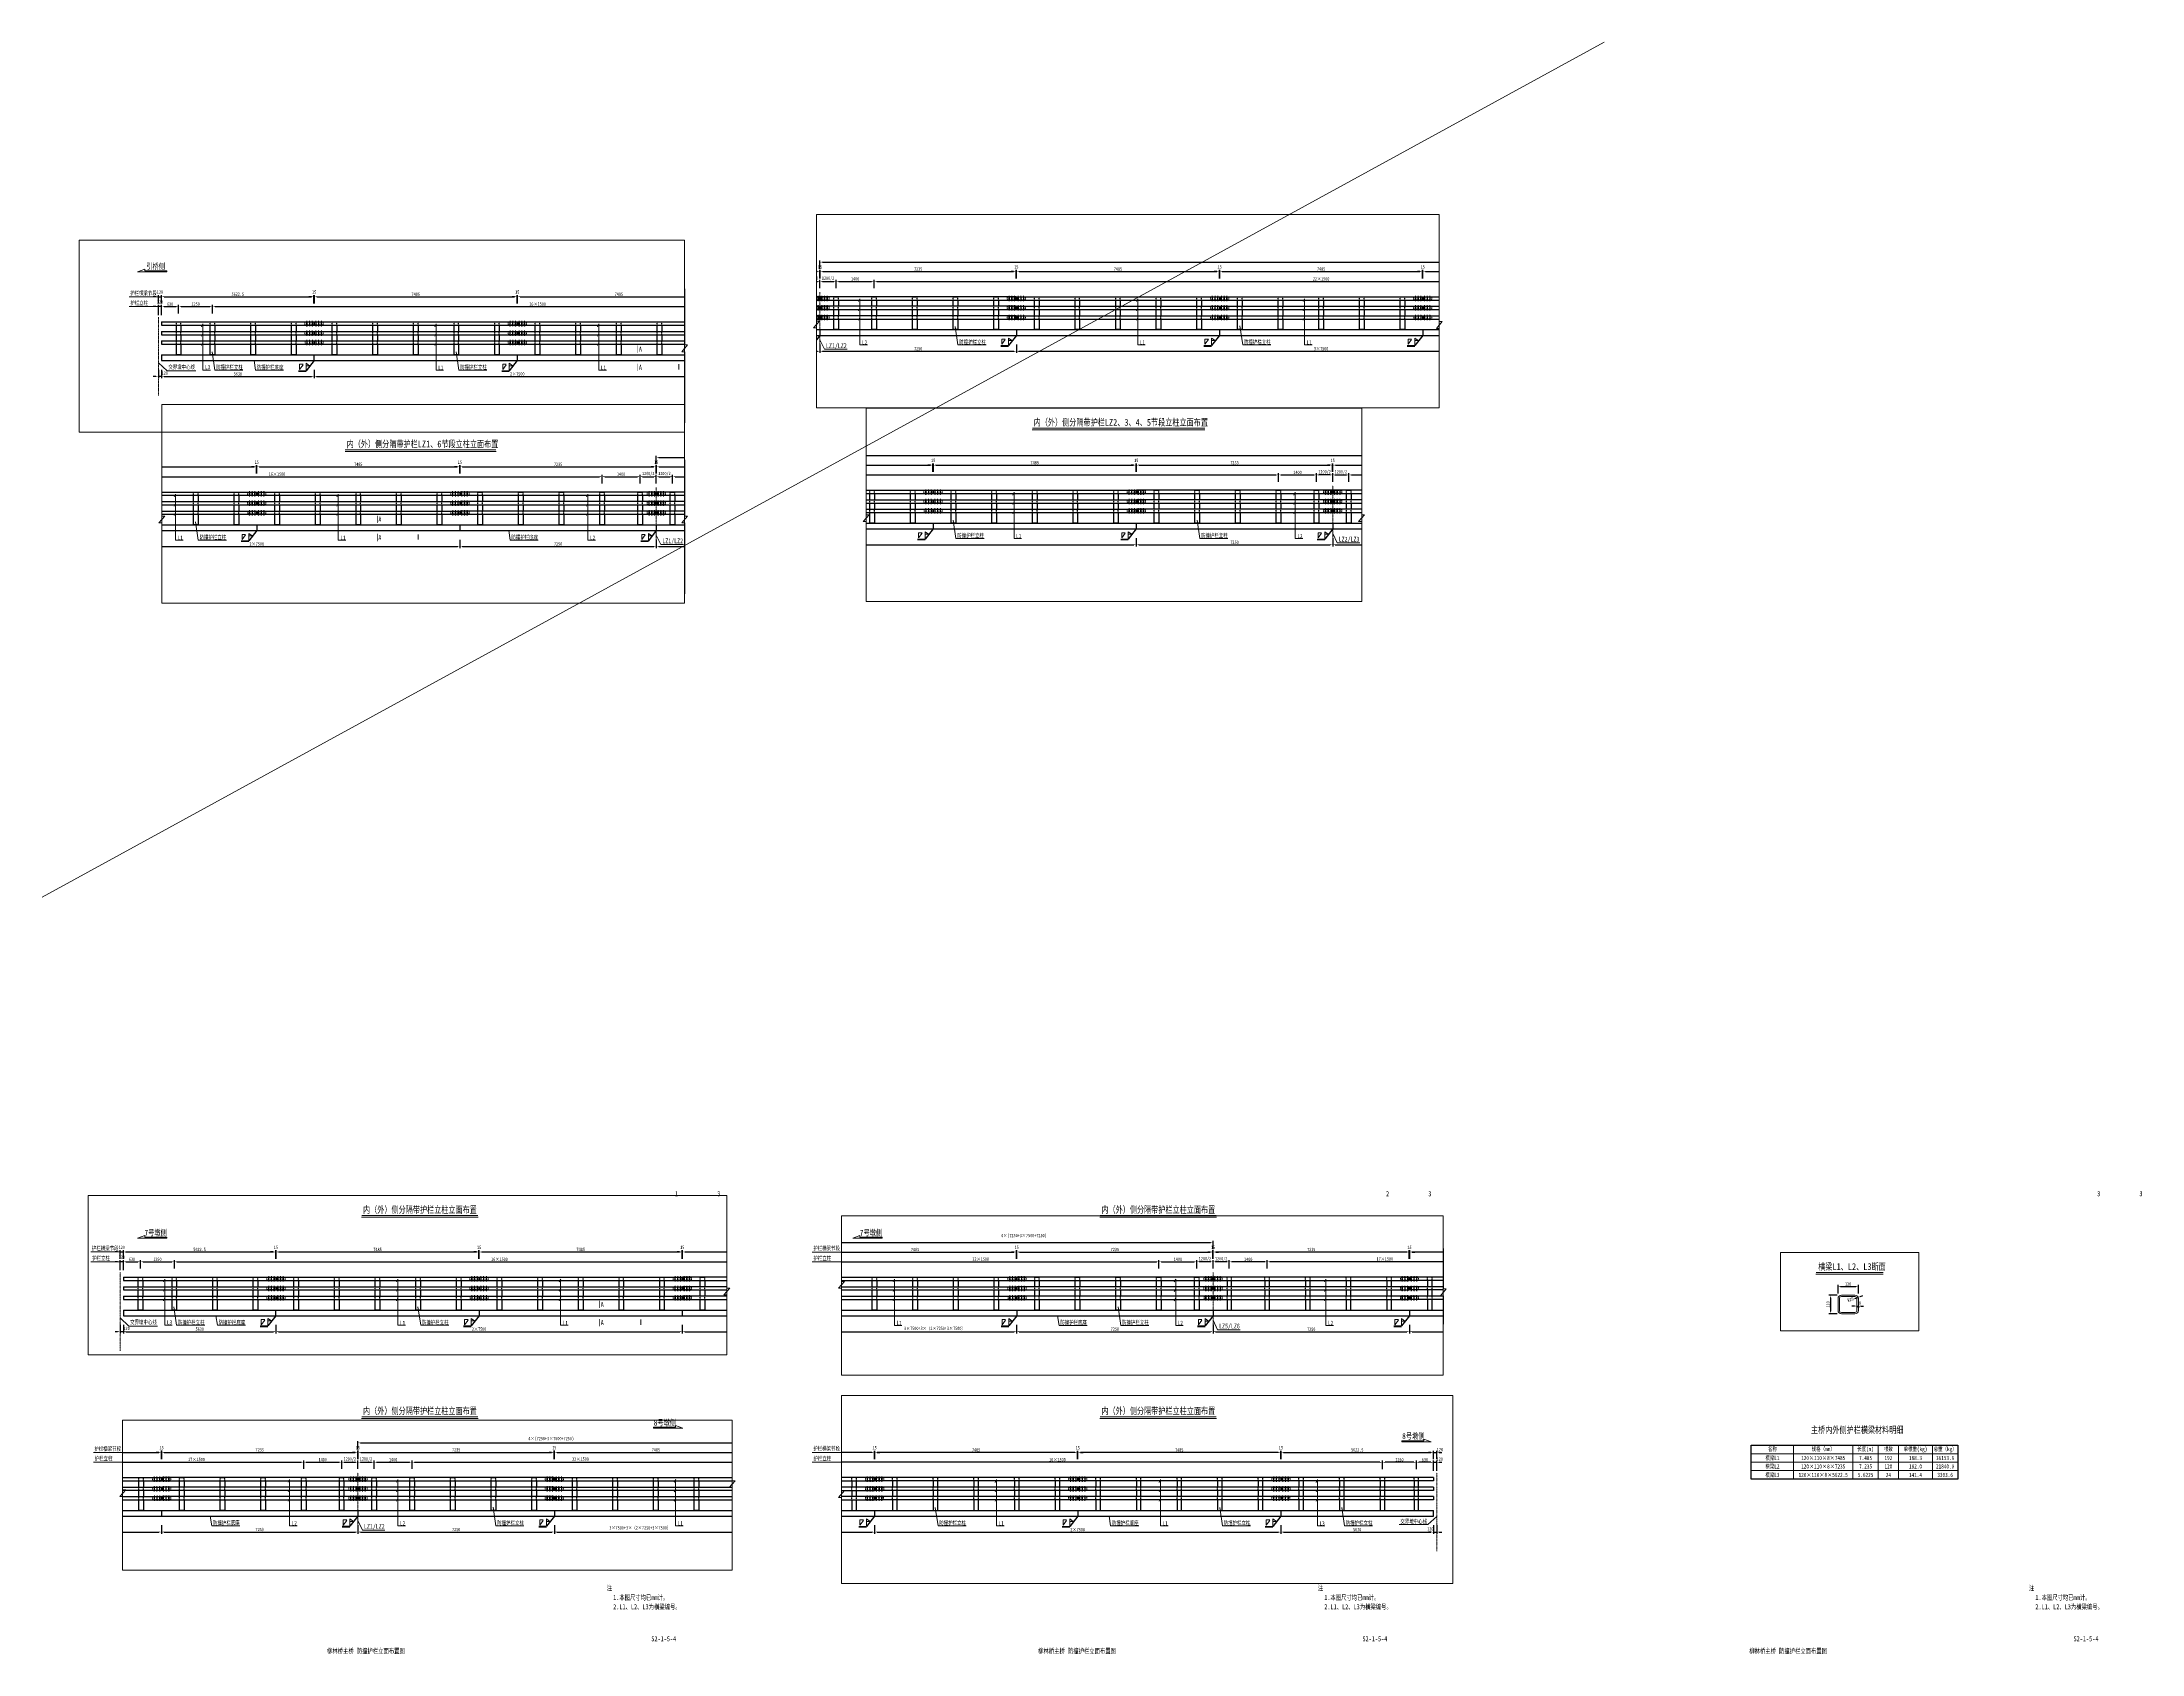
# Paper-space layout 'Layout1' of a CAD drawing. Extents: x -6066 to -4826, y -6881 to -5929.
# The model-space entities are those that its viewports show. They can reach past a viewport. Long polylines and large blocks are cut down to what shows.
import ezdxf
from ezdxf.enums import TextEntityAlignment as Align

# ---------------------------------------------------------------- set-up
doc = ezdxf.new("R2010")
doc.units = 0
doc.header["$LTSCALE"] = 5
for name, pattern in [('CENTER', [2, 1.25, -0.25, 0.25, -0.25]), ('CENTERX2', [4, 2.5, -0.5, 0.5, -0.5]), ('DASHED', [0.75, 0.5, -0.25]), ('DASHED2', [0.375, 0.25, -0.125])]:
    doc.linetypes.add(name, pattern=pattern)
doc.layers.get('0').update_dxf_attribs({"linetype": 'CONTINUOUS', "lineweight": 15})
doc.layers.get('DEFPOINTS').update_dxf_attribs({"color": 8, "linetype": 'CONTINUOUS'})
for name, color, linetype, lineweight in [('dashed', 4, 'DASHED2', 5), ('中心线', 2, 'CENTERX2', 13), ('尺寸及阴影线', 4, 'CONTINUOUS', 15), ('文字说明', 7, 'CONTINUOUS', 15), ('构造轮廓线', 3, 'CONTINUOUS', 25), ('标注', 4, 'CONTINUOUS', 15), ('点划线', 4, 'CENTER', 15), ('细实线', 7, 'CONTINUOUS', 15), ('钢筋、钢绞线、预埋件', 1, 'CONTINUOUS', 30)]:
    doc.layers.add(name, color=color, linetype=linetype, lineweight=lineweight)
doc.styles.get("Standard").update_dxf_attribs({"font": '仿宋_GB2312.ttf', "width": 0.75})
doc.dimstyles.new('MSteel_1.0_1.0', dxfattribs={"dimtxt": 3, "dimasz": 1.2, "dimexe": 1, "dimexo": 1, "dimgap": 1, "dimtad": 3, "dimtoh": 1, "dimdec": 0, "dimzin": 0, "dimdsep": 46, "dimtxsty": 'Standard', "dimblk": 'ARCHTICK', "dimcen": 0.09, "dimclrd": 3, "dimclre": 3, "dimadec": 4, "dimazin": 0, "dimtfac": 1, "dimtdec": 0, "dimtofl": 0, "dimtmove": 0, "dimatfit": 3, "dimfxl": 1, "dimtolj": 1, "dimtzin": 0, "dimarcsym": 0})
doc.dimstyles.get("Standard").update_dxf_attribs({"dimscale": 0, "dimtxt": 2, "dimasz": 1.5, "dimexe": 1, "dimexo": 1, "dimgap": 0.5, "dimtad": 1, "dimdec": 1, "dimlfac": 100, "dimdsep": 46, "dimtxsty": 'Standard', "dimcen": 0, "dimclrd": 256, "dimclre": 256, "dimclrt": 256, "dimadec": 3, "dimazin": 2, "dimtfac": 1, "dimtdec": 1, "dimtmove": 2, "dimatfit": 3, "dimfxl": 3, "dimfxlon": 1, "dimtolj": 1, "dimtzin": 0, "dimarcsym": 0})

# ---------------------------------------------------------------- blocks, each defined once
blk = doc.blocks.new('方向标示')
at = {"layer": '文字说明'}
for p, q in [((0, 0), (4.3, 1.5)), ((0, 0), (17.3, 0)), ((4.3, 1.5), (4.3, 0.5)), ((17.3, 0.5), (4.3, 0.5)), ((17.3, 0), (17.3, 0.5))]:
    blk.add_line(p, q, dxfattribs=at)
at = {"layer": '文字说明', "width": 0.75}
blk.add_attdef('黄埔', text='', height=3.5, dxfattribs=at).set_placement((10.8, 3.2), align=Align.MIDDLE_CENTER)
blk = doc.blocks.new('横梁连接')
at = {"layer": 'dashed', "ltscale": 0.04}
for p, q in [((-900.238, -658.086), (-899.563, -658.086)), ((-900.238, -658.086), (-900.238, -658.186)), ((-899.563, -658.086), (-899.563, -658.186)), ((-900.238, -658.186), (-899.563, -658.186)), ((-900.238, -658.436), (-899.563, -658.436)), ((-900.238, -658.436), (-900.238, -658.536)), ((-900.238, -658.536), (-899.563, -658.536)), ((-900.235, -658.786), (-899.563, -658.786)), ((-900.235, -658.786), (-900.235, -658.886)), ((-900.235, -658.886), (-899.563, -658.886)), ((-899.563, -658.436), (-899.563, -658.536)), ((-899.563, -658.786), (-899.563, -658.886))]:
    blk.add_line(p, q, dxfattribs=at)
at = {"layer": 'dashed'}
for p, q in [((-900.153, -658.076), (-900.183, -658.076)), ((-900.177, -658.076), (-900.177, -658.225)), ((-900.159, -658.076), (-900.159, -658.225)), ((-900.053, -658.076), (-900.083, -658.076)), ((-900.077, -658.076), (-900.077, -658.225)), ((-900.059, -658.076), (-900.059, -658.225)), ((-899.953, -658.076), (-899.983, -658.076)), ((-899.977, -658.076), (-899.977, -658.225)), ((-899.959, -658.076), (-899.959, -658.225)), ((-899.848, -658.076), (-899.818, -658.076)), ((-899.842, -658.076), (-899.842, -658.225)), ((-899.824, -658.076), (-899.824, -658.225)), ((-899.748, -658.076), (-899.718, -658.076)), ((-899.742, -658.076), (-899.742, -658.225)), ((-899.724, -658.076), (-899.724, -658.225)), ((-899.648, -658.076), (-899.618, -658.076)), ((-899.642, -658.076), (-899.642, -658.225)), ((-899.624, -658.076), (-899.624, -658.225)), ((-900.153, -658.196), (-900.183, -658.196)), ((-900.183, -658.196), (-900.183, -658.208)), ((-900.183, -658.208), (-900.153, -658.208)), ((-900.153, -658.426), (-900.183, -658.426)), ((-900.153, -658.546), (-900.183, -658.546)), ((-900.183, -658.546), (-900.183, -658.558)), ((-900.183, -658.558), (-900.153, -658.558)), ((-900.15, -658.776), (-900.18, -658.776)), ((-900.15, -658.896), (-900.18, -658.896)), ((-900.18, -658.896), (-900.18, -658.908)), ((-900.18, -658.908), (-900.15, -658.908)), ((-900.177, -658.196), (-900.177, -658.208)), ((-900.177, -658.208), (-900.177, -658.225)), ((-900.159, -658.225), (-900.177, -658.225)), ((-900.177, -658.426), (-900.177, -658.575)), ((-900.177, -658.546), (-900.177, -658.558)), ((-900.177, -658.558), (-900.177, -658.575)), ((-900.159, -658.575), (-900.177, -658.575)), ((-900.175, -658.776), (-900.175, -658.925)), ((-900.175, -658.896), (-900.175, -658.908)), ((-900.175, -658.908), (-900.175, -658.925)), ((-900.159, -658.196), (-900.159, -658.208)), ((-900.159, -658.208), (-900.159, -658.225)), ((-900.159, -658.426), (-900.159, -658.575)), ((-900.159, -658.546), (-900.159, -658.558)), ((-900.159, -658.558), (-900.159, -658.575)), ((-900.157, -658.776), (-900.157, -658.925)), ((-900.157, -658.896), (-900.157, -658.908)), ((-900.157, -658.908), (-900.157, -658.925)), ((-900.153, -658.196), (-900.153, -658.208)), ((-900.153, -658.546), (-900.153, -658.558)), ((-900.15, -658.896), (-900.15, -658.908)), ((-900.053, -658.196), (-900.083, -658.196)), ((-900.083, -658.196), (-900.083, -658.208)), ((-900.083, -658.208), (-900.053, -658.208)), ((-900.053, -658.426), (-900.083, -658.426)), ((-900.053, -658.546), (-900.083, -658.546)), ((-900.083, -658.546), (-900.083, -658.558)), ((-900.083, -658.558), (-900.053, -658.558)), ((-900.05, -658.776), (-900.08, -658.776)), ((-900.05, -658.896), (-900.08, -658.896)), ((-900.08, -658.896), (-900.08, -658.908)), ((-900.08, -658.908), (-900.05, -658.908)), ((-900.077, -658.196), (-900.077, -658.208)), ((-900.077, -658.208), (-900.077, -658.225)), ((-900.059, -658.225), (-900.077, -658.225)), ((-900.077, -658.426), (-900.077, -658.575)), ((-900.077, -658.546), (-900.077, -658.558)), ((-900.077, -658.558), (-900.077, -658.575)), ((-900.059, -658.575), (-900.077, -658.575)), ((-900.075, -658.776), (-900.075, -658.925)), ((-900.075, -658.896), (-900.075, -658.908)), ((-900.075, -658.908), (-900.075, -658.925)), ((-900.059, -658.196), (-900.059, -658.208)), ((-900.059, -658.208), (-900.059, -658.225)), ((-900.059, -658.426), (-900.059, -658.575)), ((-900.059, -658.546), (-900.059, -658.558)), ((-900.059, -658.558), (-900.059, -658.575)), ((-900.057, -658.776), (-900.057, -658.925)), ((-900.057, -658.896), (-900.057, -658.908)), ((-900.057, -658.908), (-900.057, -658.925)), ((-900.053, -658.196), (-900.053, -658.208)), ((-900.053, -658.546), (-900.053, -658.558)), ((-900.05, -658.896), (-900.05, -658.908)), ((-899.953, -658.196), (-899.983, -658.196)), ((-899.983, -658.196), (-899.983, -658.208)), ((-899.983, -658.208), (-899.953, -658.208)), ((-899.953, -658.426), (-899.983, -658.426)), ((-899.953, -658.546), (-899.983, -658.546)), ((-899.983, -658.546), (-899.983, -658.558)), ((-899.983, -658.558), (-899.953, -658.558)), ((-899.95, -658.776), (-899.98, -658.776)), ((-899.95, -658.896), (-899.98, -658.896)), ((-899.98, -658.896), (-899.98, -658.908)), ((-899.98, -658.908), (-899.95, -658.908)), ((-899.977, -658.196), (-899.977, -658.208)), ((-899.977, -658.208), (-899.977, -658.225)), ((-899.959, -658.225), (-899.977, -658.225)), ((-899.977, -658.426), (-899.977, -658.575)), ((-899.977, -658.546), (-899.977, -658.558)), ((-899.977, -658.558), (-899.977, -658.575)), ((-899.959, -658.575), (-899.977, -658.575)), ((-899.975, -658.776), (-899.975, -658.925)), ((-899.975, -658.896), (-899.975, -658.908)), ((-899.975, -658.908), (-899.975, -658.925)), ((-899.959, -658.196), (-899.959, -658.208)), ((-899.959, -658.208), (-899.959, -658.225)), ((-899.959, -658.426), (-899.959, -658.575)), ((-899.959, -658.546), (-899.959, -658.558)), ((-899.959, -658.558), (-899.959, -658.575)), ((-899.957, -658.776), (-899.957, -658.925)), ((-899.957, -658.896), (-899.957, -658.908)), ((-899.957, -658.908), (-899.957, -658.925)), ((-899.953, -658.196), (-899.953, -658.208)), ((-899.953, -658.546), (-899.953, -658.558)), ((-899.95, -658.896), (-899.95, -658.908)), ((-899.848, -658.196), (-899.818, -658.196)), ((-899.848, -658.196), (-899.848, -658.208)), ((-899.818, -658.208), (-899.848, -658.208)), ((-899.848, -658.426), (-899.818, -658.426)), ((-899.848, -658.546), (-899.818, -658.546)), ((-899.848, -658.546), (-899.848, -658.558)), ((-899.818, -658.558), (-899.848, -658.558)), ((-899.848, -658.776), (-899.818, -658.776)), ((-899.848, -658.896), (-899.818, -658.896)), ((-899.848, -658.896), (-899.848, -658.908)), ((-899.818, -658.908), (-899.848, -658.908)), ((-899.842, -658.196), (-899.842, -658.208)), ((-899.842, -658.208), (-899.842, -658.225)), ((-899.842, -658.225), (-899.824, -658.225)), ((-899.842, -658.426), (-899.842, -658.575)), ((-899.842, -658.546), (-899.842, -658.558)), ((-899.842, -658.558), (-899.842, -658.575)), ((-899.842, -658.575), (-899.824, -658.575)), ((-899.842, -658.776), (-899.842, -658.925)), ((-899.842, -658.896), (-899.842, -658.908)), ((-899.842, -658.908), (-899.842, -658.925)), ((-899.824, -658.196), (-899.824, -658.208)), ((-899.824, -658.208), (-899.824, -658.225)), ((-899.824, -658.426), (-899.824, -658.575)), ((-899.824, -658.546), (-899.824, -658.558)), ((-899.824, -658.558), (-899.824, -658.575)), ((-899.824, -658.776), (-899.824, -658.925)), ((-899.824, -658.896), (-899.824, -658.908)), ((-899.824, -658.908), (-899.824, -658.925)), ((-899.818, -658.196), (-899.818, -658.208)), ((-899.818, -658.546), (-899.818, -658.558)), ((-899.818, -658.896), (-899.818, -658.908)), ((-899.748, -658.196), (-899.718, -658.196)), ((-899.748, -658.196), (-899.748, -658.208)), ((-899.718, -658.208), (-899.748, -658.208)), ((-899.748, -658.426), (-899.718, -658.426)), ((-899.748, -658.546), (-899.718, -658.546)), ((-899.748, -658.546), (-899.748, -658.558)), ((-899.718, -658.558), (-899.748, -658.558)), ((-899.748, -658.776), (-899.718, -658.776)), ((-899.748, -658.896), (-899.718, -658.896)), ((-899.748, -658.896), (-899.748, -658.908)), ((-899.718, -658.908), (-899.748, -658.908)), ((-899.742, -658.196), (-899.742, -658.208)), ((-899.742, -658.208), (-899.742, -658.225)), ((-899.742, -658.225), (-899.724, -658.225)), ((-899.742, -658.426), (-899.742, -658.575)), ((-899.742, -658.546), (-899.742, -658.558)), ((-899.742, -658.558), (-899.742, -658.575)), ((-899.742, -658.575), (-899.724, -658.575)), ((-899.742, -658.776), (-899.742, -658.925)), ((-899.742, -658.896), (-899.742, -658.908)), ((-899.742, -658.908), (-899.742, -658.925)), ((-899.724, -658.196), (-899.724, -658.208)), ((-899.724, -658.208), (-899.724, -658.225)), ((-899.724, -658.426), (-899.724, -658.575)), ((-899.724, -658.546), (-899.724, -658.558)), ((-899.724, -658.558), (-899.724, -658.575)), ((-899.724, -658.776), (-899.724, -658.925)), ((-899.724, -658.896), (-899.724, -658.908)), ((-899.724, -658.908), (-899.724, -658.925)), ((-899.718, -658.196), (-899.718, -658.208)), ((-899.718, -658.546), (-899.718, -658.558)), ((-899.718, -658.896), (-899.718, -658.908)), ((-899.648, -658.196), (-899.618, -658.196)), ((-899.648, -658.196), (-899.648, -658.208)), ((-899.618, -658.208), (-899.648, -658.208)), ((-899.648, -658.426), (-899.618, -658.426)), ((-899.648, -658.546), (-899.618, -658.546)), ((-899.648, -658.546), (-899.648, -658.558)), ((-899.618, -658.558), (-899.648, -658.558)), ((-899.648, -658.776), (-899.618, -658.776)), ((-899.648, -658.896), (-899.618, -658.896)), ((-899.648, -658.896), (-899.648, -658.908)), ((-899.618, -658.908), (-899.648, -658.908)), ((-899.642, -658.196), (-899.642, -658.208)), ((-899.642, -658.208), (-899.642, -658.225)), ((-899.642, -658.225), (-899.624, -658.225)), ((-899.642, -658.426), (-899.642, -658.575)), ((-899.642, -658.546), (-899.642, -658.558)), ((-899.642, -658.558), (-899.642, -658.575)), ((-899.642, -658.575), (-899.624, -658.575)), ((-899.642, -658.776), (-899.642, -658.925)), ((-899.642, -658.896), (-899.642, -658.908)), ((-899.642, -658.908), (-899.642, -658.925)), ((-899.624, -658.196), (-899.624, -658.208)), ((-899.624, -658.208), (-899.624, -658.225)), ((-899.624, -658.426), (-899.624, -658.575)), ((-899.624, -658.546), (-899.624, -658.558)), ((-899.624, -658.558), (-899.624, -658.575)), ((-899.624, -658.776), (-899.624, -658.925)), ((-899.624, -658.896), (-899.624, -658.908)), ((-899.624, -658.908), (-899.624, -658.925)), ((-899.618, -658.196), (-899.618, -658.208)), ((-899.618, -658.546), (-899.618, -658.558)), ((-899.618, -658.896), (-899.618, -658.908)), ((-900.157, -658.925), (-900.175, -658.925)), ((-900.057, -658.925), (-900.075, -658.925)), ((-899.957, -658.925), (-899.975, -658.925)), ((-899.842, -658.925), (-899.824, -658.925)), ((-899.742, -658.925), (-899.724, -658.925)), ((-899.642, -658.925), (-899.624, -658.925))]:
    blk.add_line(p, q, dxfattribs=at)
for centre in [(-900.168, -658.081), (-900.068, -658.081), (-899.968, -658.081), (-899.833, -658.081), (-899.733, -658.081), (-899.633, -658.081), (-900.168, -658.431), (-900.165, -658.781), (-900.068, -658.431), (-900.065, -658.781), (-899.968, -658.431), (-899.965, -658.781), (-899.833, -658.431), (-899.833, -658.781), (-899.733, -658.431), (-899.733, -658.781), (-899.633, -658.431), (-899.633, -658.781)]:
    blk.add_arc(centre, 0.0156, 16.85911, 163.14089, dxfattribs=at)
at = {"layer": '中心线', "ltscale": 40}
for p, q in [((-900.168, -658.04), (-900.168, -658.236)), ((-900.068, -658.04), (-900.068, -658.236)), ((-899.968, -658.04), (-899.968, -658.236)), ((-899.833, -658.04), (-899.833, -658.236)), ((-899.733, -658.04), (-899.733, -658.236)), ((-899.633, -658.04), (-899.633, -658.236)), ((-900.168, -658.39), (-900.168, -658.586)), ((-900.165, -658.74), (-900.165, -658.936)), ((-900.068, -658.39), (-900.068, -658.586)), ((-900.065, -658.74), (-900.065, -658.936)), ((-899.968, -658.39), (-899.968, -658.586)), ((-899.965, -658.74), (-899.965, -658.936)), ((-899.833, -658.39), (-899.833, -658.586)), ((-899.833, -658.74), (-899.833, -658.936)), ((-899.733, -658.39), (-899.733, -658.586)), ((-899.733, -658.74), (-899.733, -658.936)), ((-899.633, -658.39), (-899.633, -658.586)), ((-899.633, -658.74), (-899.633, -658.936))]:
    blk.add_line(p, q, dxfattribs=at)
blk = doc.blocks.new('jujhtkuki')
at = {"layer": '构造轮廓线', "linetype": 'DASHED', "ltscale": 0.01}
for p, q in [((-909.516, -658.064), (-909.516, -657.944)), ((-909.346, -658.064), (-909.346, -657.944)), ((-909.516, -658.414), (-909.516, -658.294)), ((-909.516, -658.764), (-909.516, -658.644)), ((-909.346, -658.414), (-909.346, -658.294)), ((-909.346, -658.764), (-909.346, -658.644))]:
    blk.add_line(p, q, dxfattribs=at)
at = {"layer": '构造轮廓线'}
for points in [[(-909.516, -657.944), (-909.346, -657.944)], [(-909.516, -658.294), (-909.516, -658.064)], [(-909.346, -658.064), (-909.346, -658.294)], [(-909.516, -658.644), (-909.516, -658.414)], [(-909.346, -658.764), (-909.346, -659.157), (-909.516, -659.157), (-909.516, -658.764)], [(-909.346, -658.414), (-909.346, -658.644)]]:
    blk.add_lwpolyline(points, dxfattribs=at)
blk = doc.blocks.new('L3 5.6225')
at = {"layer": '构造轮廓线'}
for p, q in [((-5.3725, 0.06), (0.25, 0.06)), ((-5.3725, 0.06), (-5.3725, -0.06)), ((0.25, 0.06), (0.25, -0.06)), ((-5.3725, -0.06), (0.25, -0.06))]:
    blk.add_line(p, q, dxfattribs=at)
blk = doc.blocks.new('HL7')
at = {"layer": '构造轮廓线'}
for p, q in [((-899.9, -658.776), (-892.415, -658.776)), ((-899.9, -658.776), (-899.9, -658.896)), ((-899.9, -658.896), (-892.415, -658.896)), ((-892.415, -658.776), (-892.415, -658.896))]:
    blk.add_line(p, q, dxfattribs=at)
blk = doc.blocks.new('L1 7.485')
at = {"layer": '标注', "color": 0}
blk.add_blockref('HL7', (899.9, 658.836), dxfattribs=at)
blk = doc.blocks.new('*D35')
at = {"layer": 'DEFPOINTS', "color": 0, "transparency": 16777216}
for p in [(-903.238, -799.77), (-903.238, -800.338), (-903.118, -800.338)]:
    blk.add_point(p, dxfattribs=at)
at = {"layer": '尺寸及阴影线', "lineweight": -2, "transparency": 16777216}
for p, q in [((-903.332, -799.77), (-903.425, -799.77)), ((-903.238, -800.082), (-903.238, -799.707)), ((-903.118, -799.77), (-903.238, -799.77)), ((-903.118, -800.082), (-903.118, -799.707)), ((-903.024, -799.77), (-902.93, -799.77))]:
    blk.add_line(p, q, dxfattribs=at)
at = {"layer": '尺寸及阴影线', "transparency": 16777216}
for points in [[(-903.332, -799.754), (-903.332, -799.785), (-903.238, -799.77)], [(-903.024, -799.754), (-903.024, -799.785), (-903.118, -799.77)]]:
    blk.add_solid(points, dxfattribs=at)
at = {"layer": '尺寸及阴影线', "transparency": 16777216, "insert": (-903.178, -799.598), "char_height": 0.125, "attachment_point": 5}
blk.add_mtext('\\A1;120', dxfattribs=at)
blk = doc.blocks.new('*D41')
at = {"layer": 'DEFPOINTS', "color": 0, "transparency": 16777216}
for p in [(-902.488, -799.77), (-903.118, -800.338), (-902.488, -800.338)]:
    blk.add_point(p, dxfattribs=at)
at = {"layer": '尺寸及阴影线', "lineweight": -2, "transparency": 16777216}
for p, q in [((-903.118, -800.02), (-903.118, -799.707)), ((-903.024, -799.77), (-902.582, -799.77)), ((-902.488, -800.02), (-902.488, -799.707))]:
    blk.add_line(p, q, dxfattribs=at)
at = {"layer": '尺寸及阴影线', "transparency": 16777216}
for points in [[(-903.024, -799.754), (-903.024, -799.785), (-903.118, -799.77)], [(-902.582, -799.754), (-902.582, -799.785), (-902.488, -799.77)]]:
    blk.add_solid(points, dxfattribs=at)
at = {"layer": '尺寸及阴影线', "transparency": 16777216, "insert": (-902.803, -799.676), "char_height": 0.125, "attachment_point": 5}
blk.add_mtext('\\A1;630', dxfattribs=at)
blk = doc.blocks.new('*D42')
at = {"layer": 'DEFPOINTS', "color": 0, "transparency": 16777216}
for p in [(-877.238, -799.77), (-901.238, -800.338), (-877.238, -800.338)]:
    blk.add_point(p, dxfattribs=at)
at = {"layer": '尺寸及阴影线', "lineweight": -2, "transparency": 16777216}
for p, q in [((-901.238, -800.02), (-901.238, -799.707)), ((-901.144, -799.77), (-877.332, -799.77)), ((-877.238, -800.02), (-877.238, -799.707))]:
    blk.add_line(p, q, dxfattribs=at)
at = {"layer": '尺寸及阴影线', "transparency": 16777216}
for points in [[(-901.144, -799.754), (-901.144, -799.785), (-901.238, -799.77)], [(-877.332, -799.754), (-877.332, -799.785), (-877.238, -799.77)]]:
    blk.add_solid(points, dxfattribs=at)
at = {"layer": '尺寸及阴影线', "transparency": 16777216, "insert": (-889.238, -799.676), "char_height": 0.125, "attachment_point": 5}
blk.add_mtext('\\A1;16×1500', dxfattribs=at)
blk = doc.blocks.new('*D37')
at = {"layer": 'DEFPOINTS', "color": 0, "transparency": 16777216}
for p in [(-875.838, -799.77), (-877.238, -800.338), (-875.838, -800.338)]:
    blk.add_point(p, dxfattribs=at)
at = {"layer": '尺寸及阴影线', "lineweight": -2, "transparency": 16777216}
for p, q in [((-877.238, -800.02), (-877.238, -799.707)), ((-877.144, -799.77), (-875.932, -799.77)), ((-875.838, -800.02), (-875.838, -799.707))]:
    blk.add_line(p, q, dxfattribs=at)
at = {"layer": '尺寸及阴影线', "transparency": 16777216}
for points in [[(-877.144, -799.754), (-877.144, -799.785), (-877.238, -799.77)], [(-875.932, -799.754), (-875.932, -799.785), (-875.838, -799.77)]]:
    blk.add_solid(points, dxfattribs=at)
at = {"layer": '尺寸及阴影线', "transparency": 16777216, "insert": (-876.538, -799.676), "char_height": 0.125, "attachment_point": 5}
blk.add_mtext('\\A1;1400', dxfattribs=at)
blk = doc.blocks.new('*D30')
at = {"layer": 'DEFPOINTS', "color": 0, "transparency": 16777216}
for p in [(-875.238, -799.77), (-875.838, -800.338), (-875.238, -800.338)]:
    blk.add_point(p, dxfattribs=at)
at = {"layer": '尺寸及阴影线', "lineweight": -2, "transparency": 16777216}
for p, q in [((-875.838, -800.02), (-875.838, -799.707)), ((-875.744, -799.77), (-875.332, -799.77)), ((-875.238, -800.02), (-875.238, -799.707))]:
    blk.add_line(p, q, dxfattribs=at)
at = {"layer": '尺寸及阴影线', "transparency": 16777216}
for points in [[(-875.744, -799.754), (-875.744, -799.785), (-875.838, -799.77)], [(-875.332, -799.754), (-875.332, -799.785), (-875.238, -799.77)]]:
    blk.add_solid(points, dxfattribs=at)
at = {"layer": '尺寸及阴影线', "transparency": 16777216, "insert": (-875.538, -799.667), "char_height": 0.125, "attachment_point": 5}
blk.add_mtext('\\A1;1200/2', dxfattribs=at)
blk = doc.blocks.new('*D31')
at = {"layer": 'DEFPOINTS', "color": 0, "transparency": 16777216}
for p in [(-903.118, -799.407), (-903.238, -800.338), (-903.118, -800.338)]:
    blk.add_point(p, dxfattribs=at)
at = {"layer": '尺寸及阴影线', "lineweight": -2, "transparency": 16777216}
for p, q in [((-903.332, -799.407), (-903.425, -799.407)), ((-903.238, -799.657), (-903.238, -799.344)), ((-903.238, -799.407), (-903.118, -799.407)), ((-903.118, -799.657), (-903.118, -799.344)), ((-903.024, -799.407), (-902.93, -799.407))]:
    blk.add_line(p, q, dxfattribs=at)
at = {"layer": '尺寸及阴影线', "transparency": 16777216}
for points in [[(-903.332, -799.391), (-903.332, -799.422), (-903.238, -799.407)], [(-903.024, -799.391), (-903.024, -799.422), (-903.118, -799.407)]]:
    blk.add_solid(points, dxfattribs=at)
at = {"layer": '尺寸及阴影线', "transparency": 16777216, "insert": (-903.178, -799.235), "char_height": 0.125, "attachment_point": 5}
blk.add_mtext('\\A1;120', dxfattribs=at)
blk = doc.blocks.new('*D38')
at = {"layer": 'DEFPOINTS', "color": 0, "transparency": 16777216}
for p in [(-897.495, -799.407), (-903.118, -800.338), (-897.495, -800.338)]:
    blk.add_point(p, dxfattribs=at)
at = {"layer": '尺寸及阴影线', "lineweight": -2, "transparency": 16777216}
for p, q in [((-903.118, -799.657), (-903.118, -799.344)), ((-903.024, -799.407), (-897.589, -799.407)), ((-897.495, -799.657), (-897.495, -799.344))]:
    blk.add_line(p, q, dxfattribs=at)
at = {"layer": '尺寸及阴影线', "transparency": 16777216}
for points in [[(-903.024, -799.391), (-903.024, -799.422), (-903.118, -799.407)], [(-897.589, -799.391), (-897.589, -799.422), (-897.495, -799.407)]]:
    blk.add_solid(points, dxfattribs=at)
at = {"layer": '尺寸及阴影线', "transparency": 16777216, "insert": (-900.307, -799.313), "char_height": 0.125, "attachment_point": 5}
blk.add_mtext('\\A1;5622.5', dxfattribs=at)
blk = doc.blocks.new('*D39')
at = {"layer": 'DEFPOINTS', "color": 0, "transparency": 16777216}
for p in [(-897.48, -799.407), (-897.495, -800.338), (-897.48, -800.338)]:
    blk.add_point(p, dxfattribs=at)
at = {"layer": '尺寸及阴影线', "lineweight": -2, "transparency": 16777216}
for p, q in [((-897.589, -799.407), (-897.683, -799.407)), ((-897.495, -799.657), (-897.495, -799.344)), ((-897.495, -799.407), (-897.48, -799.407)), ((-897.48, -799.657), (-897.48, -799.344)), ((-897.387, -799.407), (-897.293, -799.407))]:
    blk.add_line(p, q, dxfattribs=at)
at = {"layer": '尺寸及阴影线', "transparency": 16777216}
for points in [[(-897.589, -799.391), (-897.589, -799.422), (-897.495, -799.407)], [(-897.387, -799.391), (-897.387, -799.422), (-897.48, -799.407)]]:
    blk.add_solid(points, dxfattribs=at)
at = {"layer": '尺寸及阴影线', "transparency": 16777216, "insert": (-897.488, -799.235), "char_height": 0.125, "attachment_point": 5}
blk.add_mtext('\\A1;15', dxfattribs=at)
blk = doc.blocks.new('*D32')
at = {"layer": 'DEFPOINTS', "color": 0, "transparency": 16777216}
for p in [(-889.995, -799.407), (-897.48, -800.338), (-889.995, -800.338)]:
    blk.add_point(p, dxfattribs=at)
at = {"layer": '尺寸及阴影线', "lineweight": -2, "transparency": 16777216}
for p, q in [((-897.48, -799.657), (-897.48, -799.344)), ((-897.387, -799.407), (-890.089, -799.407)), ((-889.995, -799.657), (-889.995, -799.344))]:
    blk.add_line(p, q, dxfattribs=at)
at = {"layer": '尺寸及阴影线', "transparency": 16777216}
for points in [[(-897.387, -799.391), (-897.387, -799.422), (-897.48, -799.407)], [(-890.089, -799.391), (-890.089, -799.422), (-889.995, -799.407)]]:
    blk.add_solid(points, dxfattribs=at)
at = {"layer": '尺寸及阴影线', "transparency": 16777216, "insert": (-893.738, -799.313), "char_height": 0.125, "attachment_point": 5}
blk.add_mtext('\\A1;7485', dxfattribs=at)
blk = doc.blocks.new('*D40')
at = {"layer": 'DEFPOINTS', "color": 0, "transparency": 16777216}
for p in [(-889.98, -799.407), (-889.995, -800.338), (-889.98, -800.338)]:
    blk.add_point(p, dxfattribs=at)
at = {"layer": '尺寸及阴影线', "lineweight": -2, "transparency": 16777216}
for p, q in [((-890.089, -799.407), (-890.183, -799.407)), ((-889.995, -799.657), (-889.995, -799.344)), ((-889.995, -799.407), (-889.98, -799.407)), ((-889.98, -799.657), (-889.98, -799.344)), ((-889.887, -799.407), (-889.793, -799.407))]:
    blk.add_line(p, q, dxfattribs=at)
at = {"layer": '尺寸及阴影线', "transparency": 16777216}
for points in [[(-890.089, -799.391), (-890.089, -799.422), (-889.995, -799.407)], [(-889.887, -799.391), (-889.887, -799.422), (-889.98, -799.407)]]:
    blk.add_solid(points, dxfattribs=at)
at = {"layer": '尺寸及阴影线', "transparency": 16777216, "insert": (-889.988, -799.235), "char_height": 0.125, "attachment_point": 5}
blk.add_mtext('\\A1;15', dxfattribs=at)
blk = doc.blocks.new('*D33')
at = {"layer": 'DEFPOINTS', "color": 0, "transparency": 16777216}
for p in [(-882.495, -799.407), (-889.98, -800.338), (-882.495, -800.338)]:
    blk.add_point(p, dxfattribs=at)
at = {"layer": '尺寸及阴影线', "lineweight": -2, "transparency": 16777216}
for p, q in [((-889.98, -799.657), (-889.98, -799.344)), ((-889.887, -799.407), (-882.589, -799.407)), ((-882.495, -799.657), (-882.495, -799.344))]:
    blk.add_line(p, q, dxfattribs=at)
at = {"layer": '尺寸及阴影线', "transparency": 16777216}
for points in [[(-889.887, -799.391), (-889.887, -799.422), (-889.98, -799.407)], [(-882.589, -799.391), (-882.589, -799.422), (-882.495, -799.407)]]:
    blk.add_solid(points, dxfattribs=at)
at = {"layer": '尺寸及阴影线', "transparency": 16777216, "insert": (-886.238, -799.313), "char_height": 0.125, "attachment_point": 5}
blk.add_mtext('\\A1;7485', dxfattribs=at)
blk = doc.blocks.new('*D34')
at = {"layer": 'DEFPOINTS', "color": 0, "transparency": 16777216}
for p in [(-882.48, -799.407), (-882.495, -800.338), (-882.48, -800.338)]:
    blk.add_point(p, dxfattribs=at)
at = {"layer": '尺寸及阴影线', "lineweight": -2, "transparency": 16777216}
for p, q in [((-882.589, -799.407), (-882.683, -799.407)), ((-882.495, -799.657), (-882.495, -799.344)), ((-882.495, -799.407), (-882.48, -799.407)), ((-882.48, -799.657), (-882.48, -799.344)), ((-882.387, -799.407), (-882.293, -799.407))]:
    blk.add_line(p, q, dxfattribs=at)
at = {"layer": '尺寸及阴影线', "transparency": 16777216}
for points in [[(-882.589, -799.391), (-882.589, -799.422), (-882.495, -799.407)], [(-882.387, -799.391), (-882.387, -799.422), (-882.48, -799.407)]]:
    blk.add_solid(points, dxfattribs=at)
at = {"layer": '尺寸及阴影线', "transparency": 16777216, "insert": (-882.488, -799.235), "char_height": 0.125, "attachment_point": 5}
blk.add_mtext('\\A1;15', dxfattribs=at)
blk = doc.blocks.new('*D36')
at = {"layer": 'DEFPOINTS', "color": 0, "transparency": 16777216}
for p in [(-874.638, -799.77), (-875.238, -800.338), (-874.638, -800.338)]:
    blk.add_point(p, dxfattribs=at)
at = {"layer": '尺寸及阴影线', "lineweight": -2, "transparency": 16777216}
for p, q in [((-875.238, -800.02), (-875.238, -799.707)), ((-875.144, -799.77), (-874.732, -799.77)), ((-874.638, -800.02), (-874.638, -799.707))]:
    blk.add_line(p, q, dxfattribs=at)
at = {"layer": '尺寸及阴影线', "transparency": 16777216}
for points in [[(-875.144, -799.754), (-875.144, -799.785), (-875.238, -799.77)], [(-874.732, -799.754), (-874.732, -799.785), (-874.638, -799.77)]]:
    blk.add_solid(points, dxfattribs=at)
at = {"layer": '尺寸及阴影线', "transparency": 16777216, "insert": (-874.938, -799.667), "char_height": 0.125, "attachment_point": 5}
blk.add_mtext('\\A1;1200/2', dxfattribs=at)
blk = doc.blocks.new('L2 7.235')
at = {"layer": '构造轮廓线'}
for p, q in [((0, 0.06), (0, -0.06)), ((7.235, 0.06), (0, 0.06)), ((7.235, -0.06), (7.235, 0.06)), ((0, -0.06), (7.235, -0.06))]:
    blk.add_line(p, q, dxfattribs=at)
blk = doc.blocks.new('*D43')
at = {"layer": 'DEFPOINTS', "color": 0, "transparency": 16777216}
for p in [(-875.23, -799.407), (-875.245, -800.338), (-875.23, -800.338)]:
    blk.add_point(p, dxfattribs=at)
at = {"layer": '尺寸及阴影线', "lineweight": -2, "transparency": 16777216}
for p, q in [((-875.339, -799.407), (-875.433, -799.407)), ((-875.245, -799.657), (-875.245, -799.344)), ((-875.245, -799.407), (-875.23, -799.407)), ((-875.23, -799.657), (-875.23, -799.344)), ((-875.137, -799.407), (-875.043, -799.407))]:
    blk.add_line(p, q, dxfattribs=at)
at = {"layer": '尺寸及阴影线', "transparency": 16777216}
for points in [[(-875.339, -799.391), (-875.339, -799.422), (-875.245, -799.407)], [(-875.137, -799.391), (-875.137, -799.422), (-875.23, -799.407)]]:
    blk.add_solid(points, dxfattribs=at)
at = {"layer": '尺寸及阴影线', "transparency": 16777216, "insert": (-875.238, -799.235), "char_height": 0.125, "attachment_point": 5}
blk.add_mtext('\\A1;15', dxfattribs=at)
blk = doc.blocks.new('*D44')
at = {"layer": 'DEFPOINTS', "color": 0, "transparency": 16777216}
for p in [(-867.995, -799.407), (-875.23, -800.338), (-867.995, -800.338)]:
    blk.add_point(p, dxfattribs=at)
at = {"layer": '尺寸及阴影线', "lineweight": -2, "transparency": 16777216}
for p, q in [((-875.23, -799.657), (-875.23, -799.344)), ((-875.137, -799.407), (-868.089, -799.407)), ((-867.995, -799.657), (-867.995, -799.344))]:
    blk.add_line(p, q, dxfattribs=at)
at = {"layer": '尺寸及阴影线', "transparency": 16777216}
for points in [[(-875.137, -799.391), (-875.137, -799.422), (-875.23, -799.407)], [(-868.089, -799.391), (-868.089, -799.422), (-867.995, -799.407)]]:
    blk.add_solid(points, dxfattribs=at)
at = {"layer": '尺寸及阴影线', "transparency": 16777216, "insert": (-871.613, -799.313), "char_height": 0.125, "attachment_point": 5}
blk.add_mtext('\\A1;7235', dxfattribs=at)
blk = doc.blocks.new('*D45')
at = {"layer": 'DEFPOINTS', "color": 0, "transparency": 16777216}
for p in [(-873.238, -799.77), (-874.638, -801.551), (-873.238, -801.551)]:
    blk.add_point(p, dxfattribs=at)
at = {"layer": '尺寸及阴影线', "lineweight": -2, "transparency": 16777216}
for p, q in [((-874.638, -800.02), (-874.638, -799.707)), ((-874.544, -799.77), (-873.332, -799.77)), ((-873.238, -800.02), (-873.238, -799.707))]:
    blk.add_line(p, q, dxfattribs=at)
at = {"layer": '尺寸及阴影线', "transparency": 16777216}
for points in [[(-874.544, -799.754), (-874.544, -799.785), (-874.638, -799.77)], [(-873.332, -799.754), (-873.332, -799.785), (-873.238, -799.77)]]:
    blk.add_solid(points, dxfattribs=at)
at = {"layer": '尺寸及阴影线', "transparency": 16777216, "insert": (-873.938, -799.676), "char_height": 0.125, "attachment_point": 5}
blk.add_mtext('\\A1;1400', dxfattribs=at)
blk = doc.blocks.new('*D46')
at = {"layer": 'DEFPOINTS', "color": 0, "transparency": 16777216}
for p in [(-840.238, -799.77), (-873.238, -801.551), (-840.238, -801.551)]:
    blk.add_point(p, dxfattribs=at)
at = {"layer": '尺寸及阴影线', "lineweight": -2, "transparency": 16777216}
for p, q in [((-873.238, -800.02), (-873.238, -799.707)), ((-873.144, -799.77), (-840.332, -799.77)), ((-840.238, -800.02), (-840.238, -799.707))]:
    blk.add_line(p, q, dxfattribs=at)
at = {"layer": '尺寸及阴影线', "transparency": 16777216}
for points in [[(-873.144, -799.754), (-873.144, -799.785), (-873.238, -799.77)], [(-840.332, -799.754), (-840.332, -799.785), (-840.238, -799.77)]]:
    blk.add_solid(points, dxfattribs=at)
at = {"layer": '尺寸及阴影线', "transparency": 16777216, "insert": (-856.738, -799.676), "char_height": 0.125, "attachment_point": 5}
blk.add_mtext('\\A1;22×1500', dxfattribs=at)
blk = doc.blocks.new('*D47')
at = {"layer": 'DEFPOINTS', "color": 0, "transparency": 16777216}
for p in [(-838.838, -799.77), (-840.238, -801.551), (-838.838, -801.551)]:
    blk.add_point(p, dxfattribs=at)
at = {"layer": '尺寸及阴影线', "lineweight": -2, "transparency": 16777216}
for p, q in [((-840.238, -800.02), (-840.238, -799.707)), ((-840.144, -799.77), (-838.932, -799.77)), ((-838.838, -800.02), (-838.838, -799.707))]:
    blk.add_line(p, q, dxfattribs=at)
at = {"layer": '尺寸及阴影线', "transparency": 16777216}
for points in [[(-840.144, -799.754), (-840.144, -799.785), (-840.238, -799.77)], [(-838.932, -799.754), (-838.932, -799.785), (-838.838, -799.77)]]:
    blk.add_solid(points, dxfattribs=at)
at = {"layer": '尺寸及阴影线', "transparency": 16777216, "insert": (-839.538, -799.676), "char_height": 0.125, "attachment_point": 5}
blk.add_mtext('\\A1;1400', dxfattribs=at)
blk = doc.blocks.new('*D48')
at = {"layer": 'DEFPOINTS', "color": 0, "transparency": 16777216}
for p in [(-838.838, -799.77), (-838.838, -800.338), (-838.238, -800.338)]:
    blk.add_point(p, dxfattribs=at)
at = {"layer": '尺寸及阴影线', "lineweight": -2, "transparency": 16777216}
for p, q in [((-838.838, -800.02), (-838.838, -799.707)), ((-838.332, -799.77), (-838.744, -799.77)), ((-838.238, -800.02), (-838.238, -799.707))]:
    blk.add_line(p, q, dxfattribs=at)
at = {"layer": '尺寸及阴影线', "transparency": 16777216}
for points in [[(-838.744, -799.754), (-838.744, -799.785), (-838.838, -799.77)], [(-838.332, -799.754), (-838.332, -799.785), (-838.238, -799.77)]]:
    blk.add_solid(points, dxfattribs=at)
at = {"layer": '尺寸及阴影线', "transparency": 16777216, "insert": (-838.538, -799.667), "char_height": 0.125, "attachment_point": 5}
blk.add_mtext('\\A1;1200/2', dxfattribs=at)
blk = doc.blocks.new('*D49')
at = {"layer": 'DEFPOINTS', "color": 0, "transparency": 16777216}
for p in [(-837.638, -799.77), (-838.238, -800.338), (-837.638, -800.338)]:
    blk.add_point(p, dxfattribs=at)
at = {"layer": '尺寸及阴影线', "lineweight": -2, "transparency": 16777216}
for p, q in [((-838.238, -800.02), (-838.238, -799.707)), ((-838.144, -799.77), (-837.732, -799.77)), ((-837.638, -800.02), (-837.638, -799.707))]:
    blk.add_line(p, q, dxfattribs=at)
at = {"layer": '尺寸及阴影线', "transparency": 16777216}
for points in [[(-838.144, -799.754), (-838.144, -799.785), (-838.238, -799.77)], [(-837.732, -799.754), (-837.732, -799.785), (-837.638, -799.77)]]:
    blk.add_solid(points, dxfattribs=at)
at = {"layer": '尺寸及阴影线', "transparency": 16777216, "insert": (-837.938, -799.667), "char_height": 0.125, "attachment_point": 5}
blk.add_mtext('\\A1;1200/2', dxfattribs=at)
blk = doc.blocks.new('*D50')
at = {"layer": 'DEFPOINTS', "color": 0, "transparency": 16777216}
for p in [(-867.98, -799.407), (-867.995, -800.338), (-867.98, -800.338)]:
    blk.add_point(p, dxfattribs=at)
at = {"layer": '尺寸及阴影线', "lineweight": -2, "transparency": 16777216}
for p, q in [((-868.089, -799.407), (-868.183, -799.407)), ((-867.995, -799.657), (-867.995, -799.344)), ((-867.995, -799.407), (-867.98, -799.407)), ((-867.98, -799.657), (-867.98, -799.344)), ((-867.887, -799.407), (-867.793, -799.407))]:
    blk.add_line(p, q, dxfattribs=at)
at = {"layer": '尺寸及阴影线', "transparency": 16777216}
for points in [[(-868.089, -799.391), (-868.089, -799.422), (-867.995, -799.407)], [(-867.887, -799.391), (-867.887, -799.422), (-867.98, -799.407)]]:
    blk.add_solid(points, dxfattribs=at)
at = {"layer": '尺寸及阴影线', "transparency": 16777216, "insert": (-867.988, -799.235), "char_height": 0.125, "attachment_point": 5}
blk.add_mtext('\\A1;15', dxfattribs=at)
blk = doc.blocks.new('*D51')
at = {"layer": 'DEFPOINTS', "color": 0, "transparency": 16777216}
for p in [(-860.495, -799.407), (-867.98, -800.338), (-860.495, -800.338)]:
    blk.add_point(p, dxfattribs=at)
at = {"layer": '尺寸及阴影线', "lineweight": -2, "transparency": 16777216}
for p, q in [((-867.98, -799.657), (-867.98, -799.344)), ((-867.887, -799.407), (-860.589, -799.407)), ((-860.495, -799.657), (-860.495, -799.344))]:
    blk.add_line(p, q, dxfattribs=at)
at = {"layer": '尺寸及阴影线', "transparency": 16777216}
for points in [[(-867.887, -799.391), (-867.887, -799.422), (-867.98, -799.407)], [(-860.589, -799.391), (-860.589, -799.422), (-860.495, -799.407)]]:
    blk.add_solid(points, dxfattribs=at)
at = {"layer": '尺寸及阴影线', "transparency": 16777216, "insert": (-864.238, -799.313), "char_height": 0.125, "attachment_point": 5}
blk.add_mtext('\\A1;7485', dxfattribs=at)
blk = doc.blocks.new('*D52')
at = {"layer": 'DEFPOINTS', "color": 0, "transparency": 16777216}
for p in [(-852.995, -799.407), (-860.48, -800.338), (-852.995, -800.338)]:
    blk.add_point(p, dxfattribs=at)
at = {"layer": '尺寸及阴影线', "lineweight": -2, "transparency": 16777216}
for p, q in [((-860.48, -799.657), (-860.48, -799.344)), ((-860.387, -799.407), (-853.089, -799.407)), ((-852.995, -799.657), (-852.995, -799.344))]:
    blk.add_line(p, q, dxfattribs=at)
at = {"layer": '尺寸及阴影线', "transparency": 16777216}
for points in [[(-860.387, -799.391), (-860.387, -799.422), (-860.48, -799.407)], [(-853.089, -799.391), (-853.089, -799.422), (-852.995, -799.407)]]:
    blk.add_solid(points, dxfattribs=at)
at = {"layer": '尺寸及阴影线', "transparency": 16777216, "insert": (-856.738, -799.313), "char_height": 0.125, "attachment_point": 5}
blk.add_mtext('\\A1;7485', dxfattribs=at)
blk = doc.blocks.new('*D53')
at = {"layer": 'DEFPOINTS', "color": 0, "transparency": 16777216}
for p in [(-845.495, -799.407), (-852.98, -800.338), (-845.495, -800.338)]:
    blk.add_point(p, dxfattribs=at)
at = {"layer": '尺寸及阴影线', "lineweight": -2, "transparency": 16777216}
for p, q in [((-852.98, -799.657), (-852.98, -799.344)), ((-852.887, -799.407), (-845.589, -799.407)), ((-845.495, -799.657), (-845.495, -799.344))]:
    blk.add_line(p, q, dxfattribs=at)
at = {"layer": '尺寸及阴影线', "transparency": 16777216}
for points in [[(-852.887, -799.391), (-852.887, -799.422), (-852.98, -799.407)], [(-845.589, -799.391), (-845.589, -799.422), (-845.495, -799.407)]]:
    blk.add_solid(points, dxfattribs=at)
at = {"layer": '尺寸及阴影线', "transparency": 16777216, "insert": (-849.238, -799.313), "char_height": 0.125, "attachment_point": 5}
blk.add_mtext('\\A1;7485', dxfattribs=at)
blk = doc.blocks.new('*D54')
at = {"layer": 'DEFPOINTS', "color": 0, "transparency": 16777216}
for p in [(-838.245, -799.407), (-845.48, -800.338), (-838.245, -800.338)]:
    blk.add_point(p, dxfattribs=at)
at = {"layer": '尺寸及阴影线', "lineweight": -2, "transparency": 16777216}
for p, q in [((-845.48, -799.657), (-845.48, -799.344)), ((-845.387, -799.407), (-838.339, -799.407)), ((-838.245, -799.657), (-838.245, -799.344))]:
    blk.add_line(p, q, dxfattribs=at)
at = {"layer": '尺寸及阴影线', "transparency": 16777216}
for points in [[(-845.387, -799.391), (-845.387, -799.422), (-845.48, -799.407)], [(-838.339, -799.391), (-838.339, -799.422), (-838.245, -799.407)]]:
    blk.add_solid(points, dxfattribs=at)
at = {"layer": '尺寸及阴影线', "transparency": 16777216, "insert": (-841.863, -799.313), "char_height": 0.125, "attachment_point": 5}
blk.add_mtext('\\A1;7235', dxfattribs=at)
blk = doc.blocks.new('*D55')
at = {"layer": 'DEFPOINTS', "color": 0, "transparency": 16777216}
for p in [(-860.48, -799.407), (-860.495, -800.338), (-860.48, -800.338)]:
    blk.add_point(p, dxfattribs=at)
at = {"layer": '尺寸及阴影线', "lineweight": -2, "transparency": 16777216}
for p, q in [((-860.589, -799.407), (-860.683, -799.407)), ((-860.495, -799.657), (-860.495, -799.344)), ((-860.495, -799.407), (-860.48, -799.407)), ((-860.48, -799.657), (-860.48, -799.344)), ((-860.387, -799.407), (-860.293, -799.407))]:
    blk.add_line(p, q, dxfattribs=at)
at = {"layer": '尺寸及阴影线', "transparency": 16777216}
for points in [[(-860.589, -799.391), (-860.589, -799.422), (-860.495, -799.407)], [(-860.387, -799.391), (-860.387, -799.422), (-860.48, -799.407)]]:
    blk.add_solid(points, dxfattribs=at)
at = {"layer": '尺寸及阴影线', "transparency": 16777216, "insert": (-860.488, -799.235), "char_height": 0.125, "attachment_point": 5}
blk.add_mtext('\\A1;15', dxfattribs=at)
blk = doc.blocks.new('*D56')
at = {"layer": 'DEFPOINTS', "color": 0, "transparency": 16777216}
for p in [(-852.98, -799.407), (-852.995, -800.338), (-852.98, -800.338)]:
    blk.add_point(p, dxfattribs=at)
at = {"layer": '尺寸及阴影线', "lineweight": -2, "transparency": 16777216}
for p, q in [((-853.089, -799.407), (-853.183, -799.407)), ((-852.995, -799.657), (-852.995, -799.344)), ((-852.995, -799.407), (-852.98, -799.407)), ((-852.98, -799.657), (-852.98, -799.344)), ((-852.887, -799.407), (-852.793, -799.407))]:
    blk.add_line(p, q, dxfattribs=at)
at = {"layer": '尺寸及阴影线', "transparency": 16777216}
for points in [[(-853.089, -799.391), (-853.089, -799.422), (-852.995, -799.407)], [(-852.887, -799.391), (-852.887, -799.422), (-852.98, -799.407)]]:
    blk.add_solid(points, dxfattribs=at)
at = {"layer": '尺寸及阴影线', "transparency": 16777216, "insert": (-852.988, -799.235), "char_height": 0.125, "attachment_point": 5}
blk.add_mtext('\\A1;15', dxfattribs=at)
blk = doc.blocks.new('*D57')
at = {"layer": 'DEFPOINTS', "color": 0, "transparency": 16777216}
for p in [(-845.48, -799.407), (-845.495, -800.338), (-845.48, -800.338)]:
    blk.add_point(p, dxfattribs=at)
at = {"layer": '尺寸及阴影线', "lineweight": -2, "transparency": 16777216}
for p, q in [((-845.589, -799.407), (-845.683, -799.407)), ((-845.495, -799.657), (-845.495, -799.344)), ((-845.495, -799.407), (-845.48, -799.407)), ((-845.48, -799.657), (-845.48, -799.344)), ((-845.387, -799.407), (-845.293, -799.407))]:
    blk.add_line(p, q, dxfattribs=at)
at = {"layer": '尺寸及阴影线', "transparency": 16777216}
for points in [[(-845.589, -799.391), (-845.589, -799.422), (-845.495, -799.407)], [(-845.387, -799.391), (-845.387, -799.422), (-845.48, -799.407)]]:
    blk.add_solid(points, dxfattribs=at)
at = {"layer": '尺寸及阴影线', "transparency": 16777216, "insert": (-845.488, -799.235), "char_height": 0.125, "attachment_point": 5}
blk.add_mtext('\\A1;15', dxfattribs=at)
blk = doc.blocks.new('*D58')
at = {"layer": 'DEFPOINTS', "color": 0, "transparency": 16777216}
for p in [(-838.23, -799.407), (-838.245, -800.338), (-838.23, -800.338)]:
    blk.add_point(p, dxfattribs=at)
at = {"layer": '尺寸及阴影线', "lineweight": -2, "transparency": 16777216}
for p, q in [((-838.339, -799.407), (-838.433, -799.407)), ((-838.245, -799.657), (-838.245, -799.344)), ((-838.245, -799.407), (-838.23, -799.407)), ((-838.23, -799.657), (-838.23, -799.344)), ((-838.137, -799.407), (-838.043, -799.407))]:
    blk.add_line(p, q, dxfattribs=at)
at = {"layer": '尺寸及阴影线', "transparency": 16777216}
for points in [[(-838.339, -799.391), (-838.339, -799.422), (-838.245, -799.407)], [(-838.137, -799.391), (-838.137, -799.422), (-838.23, -799.407)]]:
    blk.add_solid(points, dxfattribs=at)
at = {"layer": '尺寸及阴影线', "transparency": 16777216, "insert": (-838.238, -799.235), "char_height": 0.125, "attachment_point": 5}
blk.add_mtext('\\A1;15', dxfattribs=at)
blk = doc.blocks.new('*D61')
at = {"layer": 'DEFPOINTS', "color": 0, "transparency": 16777216}
for p in [(-837.638, -799.77), (-838.238, -800.338), (-837.638, -800.338)]:
    blk.add_point(p, dxfattribs=at)
at = {"layer": '尺寸及阴影线', "lineweight": -2, "transparency": 16777216}
for p, q in [((-838.238, -800.02), (-838.238, -799.707)), ((-838.144, -799.77), (-837.732, -799.77)), ((-837.638, -800.02), (-837.638, -799.707))]:
    blk.add_line(p, q, dxfattribs=at)
at = {"layer": '尺寸及阴影线', "transparency": 16777216}
for points in [[(-838.144, -799.754), (-838.144, -799.785), (-838.238, -799.77)], [(-837.732, -799.754), (-837.732, -799.785), (-837.638, -799.77)]]:
    blk.add_solid(points, dxfattribs=at)
at = {"layer": '尺寸及阴影线', "transparency": 16777216, "insert": (-837.938, -799.667), "char_height": 0.125, "attachment_point": 5}
blk.add_mtext('\\A1;1200/2', dxfattribs=at)
blk = doc.blocks.new('*D62')
at = {"layer": 'DEFPOINTS', "color": 0, "transparency": 16777216}
for p in [(-830.995, -799.407), (-838.23, -800.338), (-830.995, -800.338)]:
    blk.add_point(p, dxfattribs=at)
at = {"layer": '尺寸及阴影线', "lineweight": -2, "transparency": 16777216}
for p, q in [((-838.23, -799.657), (-838.23, -799.344)), ((-838.137, -799.407), (-831.089, -799.407)), ((-830.995, -799.657), (-830.995, -799.344))]:
    blk.add_line(p, q, dxfattribs=at)
at = {"layer": '尺寸及阴影线', "transparency": 16777216}
for points in [[(-838.137, -799.391), (-838.137, -799.422), (-838.23, -799.407)], [(-831.089, -799.391), (-831.089, -799.422), (-830.995, -799.407)]]:
    blk.add_solid(points, dxfattribs=at)
at = {"layer": '尺寸及阴影线', "transparency": 16777216, "insert": (-834.613, -799.313), "char_height": 0.125, "attachment_point": 5}
blk.add_mtext('\\A1;7235', dxfattribs=at)
blk = doc.blocks.new('*D63')
at = {"layer": 'DEFPOINTS', "color": 0, "transparency": 16777216}
for p in [(-836.238, -799.77), (-837.638, -801.551), (-836.238, -801.551)]:
    blk.add_point(p, dxfattribs=at)
at = {"layer": '尺寸及阴影线', "lineweight": -2, "transparency": 16777216}
for p, q in [((-837.638, -800.02), (-837.638, -799.707)), ((-837.544, -799.77), (-836.332, -799.77)), ((-836.238, -800.02), (-836.238, -799.707))]:
    blk.add_line(p, q, dxfattribs=at)
at = {"layer": '尺寸及阴影线', "transparency": 16777216}
for points in [[(-837.544, -799.754), (-837.544, -799.785), (-837.638, -799.77)], [(-836.332, -799.754), (-836.332, -799.785), (-836.238, -799.77)]]:
    blk.add_solid(points, dxfattribs=at)
at = {"layer": '尺寸及阴影线', "transparency": 16777216, "insert": (-836.938, -799.676), "char_height": 0.125, "attachment_point": 5}
blk.add_mtext('\\A1;1400', dxfattribs=at)
blk = doc.blocks.new('*D86')
at = {"layer": 'DEFPOINTS', "color": 0, "transparency": 16777216}
for p in [(-734.495, -799.407), (-741.98, -800.338), (-734.495, -800.338)]:
    blk.add_point(p, dxfattribs=at)
at = {"layer": '尺寸及阴影线', "lineweight": -2, "transparency": 16777216}
for p, q in [((-741.98, -799.657), (-741.98, -799.344)), ((-741.887, -799.407), (-734.589, -799.407)), ((-734.495, -799.657), (-734.495, -799.344))]:
    blk.add_line(p, q, dxfattribs=at)
at = {"layer": '尺寸及阴影线', "transparency": 16777216}
for points in [[(-741.887, -799.391), (-741.887, -799.422), (-741.98, -799.407)], [(-734.589, -799.391), (-734.589, -799.422), (-734.495, -799.407)]]:
    blk.add_solid(points, dxfattribs=at)
at = {"layer": '尺寸及阴影线', "transparency": 16777216, "insert": (-738.238, -799.313), "char_height": 0.125, "attachment_point": 5}
blk.add_mtext('\\A1;7485', dxfattribs=at)
blk = doc.blocks.new('*D87')
at = {"layer": 'DEFPOINTS', "color": 0, "transparency": 16777216}
for p in [(-727.245, -799.407), (-734.48, -800.338), (-727.245, -800.338)]:
    blk.add_point(p, dxfattribs=at)
at = {"layer": '尺寸及阴影线', "lineweight": -2, "transparency": 16777216}
for p, q in [((-734.48, -799.657), (-734.48, -799.344)), ((-734.387, -799.407), (-727.339, -799.407)), ((-727.245, -799.657), (-727.245, -799.344))]:
    blk.add_line(p, q, dxfattribs=at)
at = {"layer": '尺寸及阴影线', "transparency": 16777216}
for points in [[(-734.387, -799.391), (-734.387, -799.422), (-734.48, -799.407)], [(-727.339, -799.391), (-727.339, -799.422), (-727.245, -799.407)]]:
    blk.add_solid(points, dxfattribs=at)
at = {"layer": '尺寸及阴影线', "transparency": 16777216, "insert": (-730.863, -799.313), "char_height": 0.125, "attachment_point": 5}
blk.add_mtext('\\A1;7235', dxfattribs=at)
blk = doc.blocks.new('*D81')
at = {"layer": 'DEFPOINTS', "color": 0, "transparency": 16777216}
for p in [(-727.23, -799.407), (-727.245, -800.338), (-727.23, -800.338)]:
    blk.add_point(p, dxfattribs=at)
at = {"layer": '尺寸及阴影线', "lineweight": -2, "transparency": 16777216}
for p, q in [((-727.339, -799.407), (-727.433, -799.407)), ((-727.245, -799.657), (-727.245, -799.344)), ((-727.245, -799.407), (-727.23, -799.407)), ((-727.23, -799.657), (-727.23, -799.344)), ((-727.136, -799.407), (-727.043, -799.407))]:
    blk.add_line(p, q, dxfattribs=at)
at = {"layer": '尺寸及阴影线', "transparency": 16777216}
for points in [[(-727.339, -799.391), (-727.339, -799.422), (-727.245, -799.407)], [(-727.136, -799.391), (-727.136, -799.422), (-727.23, -799.407)]]:
    blk.add_solid(points, dxfattribs=at)
at = {"layer": '尺寸及阴影线', "transparency": 16777216, "insert": (-727.238, -799.235), "char_height": 0.125, "attachment_point": 5}
blk.add_mtext('\\A1;15', dxfattribs=at)
blk = doc.blocks.new('*D88')
at = {"layer": 'DEFPOINTS', "color": 0, "transparency": 16777216}
for p in [(-699.238, -799.77), (-699.358, -800.338), (-699.238, -800.338)]:
    blk.add_point(p, dxfattribs=at)
at = {"layer": '尺寸及阴影线', "lineweight": -2, "transparency": 16777216}
for p, q in [((-699.452, -799.77), (-699.545, -799.77)), ((-699.358, -800.082), (-699.358, -799.707)), ((-699.358, -799.77), (-699.238, -799.77)), ((-699.238, -800.082), (-699.238, -799.707)), ((-699.144, -799.77), (-699.05, -799.77))]:
    blk.add_line(p, q, dxfattribs=at)
at = {"layer": '尺寸及阴影线', "transparency": 16777216}
for points in [[(-699.452, -799.754), (-699.452, -799.785), (-699.358, -799.77)], [(-699.144, -799.754), (-699.144, -799.785), (-699.238, -799.77)]]:
    blk.add_solid(points, dxfattribs=at)
at = {"layer": '尺寸及阴影线', "transparency": 16777216, "insert": (-699.125, -799.659), "char_height": 0.125, "attachment_point": 5}
blk.add_mtext('\\A1;120', dxfattribs=at)
blk = doc.blocks.new('*D93')
at = {"layer": 'DEFPOINTS', "color": 0, "transparency": 16777216}
for p in [(-699.988, -799.77), (-699.988, -800.338), (-699.358, -800.338)]:
    blk.add_point(p, dxfattribs=at)
at = {"layer": '尺寸及阴影线', "lineweight": -2, "transparency": 16777216}
for p, q in [((-699.988, -800.02), (-699.988, -799.707)), ((-699.452, -799.77), (-699.894, -799.77)), ((-699.358, -800.02), (-699.358, -799.707))]:
    blk.add_line(p, q, dxfattribs=at)
at = {"layer": '尺寸及阴影线', "transparency": 16777216}
for points in [[(-699.894, -799.754), (-699.894, -799.785), (-699.988, -799.77)], [(-699.452, -799.754), (-699.452, -799.785), (-699.358, -799.77)]]:
    blk.add_solid(points, dxfattribs=at)
at = {"layer": '尺寸及阴影线', "transparency": 16777216, "insert": (-699.673, -799.676), "char_height": 0.125, "attachment_point": 5}
blk.add_mtext('\\A1;630', dxfattribs=at)
blk = doc.blocks.new('*D94')
at = {"layer": 'DEFPOINTS', "color": 0, "transparency": 16777216}
for p in [(-725.238, -799.77), (-725.238, -800.338), (-701.238, -800.338)]:
    blk.add_point(p, dxfattribs=at)
at = {"layer": '尺寸及阴影线', "lineweight": -2, "transparency": 16777216}
for p, q in [((-725.238, -800.02), (-725.238, -799.707)), ((-701.332, -799.77), (-725.144, -799.77)), ((-701.238, -800.02), (-701.238, -799.707))]:
    blk.add_line(p, q, dxfattribs=at)
at = {"layer": '尺寸及阴影线', "transparency": 16777216}
for points in [[(-725.144, -799.754), (-725.144, -799.785), (-725.238, -799.77)], [(-701.332, -799.754), (-701.332, -799.785), (-701.238, -799.77)]]:
    blk.add_solid(points, dxfattribs=at)
at = {"layer": '尺寸及阴影线', "transparency": 16777216, "insert": (-713.238, -799.676), "char_height": 0.125, "attachment_point": 5}
blk.add_mtext('\\A1;16×1500', dxfattribs=at)
blk = doc.blocks.new('*D95')
at = {"layer": 'DEFPOINTS', "color": 0, "transparency": 16777216}
for p in [(-726.638, -799.77), (-726.638, -800.338), (-725.238, -800.338)]:
    blk.add_point(p, dxfattribs=at)
at = {"layer": '尺寸及阴影线', "lineweight": -2, "transparency": 16777216}
for p, q in [((-726.638, -800.02), (-726.638, -799.707)), ((-725.332, -799.77), (-726.544, -799.77)), ((-725.238, -800.02), (-725.238, -799.707))]:
    blk.add_line(p, q, dxfattribs=at)
at = {"layer": '尺寸及阴影线', "transparency": 16777216}
for points in [[(-726.544, -799.754), (-726.544, -799.785), (-726.638, -799.77)], [(-725.332, -799.754), (-725.332, -799.785), (-725.238, -799.77)]]:
    blk.add_solid(points, dxfattribs=at)
at = {"layer": '尺寸及阴影线', "transparency": 16777216, "insert": (-725.938, -799.676), "char_height": 0.125, "attachment_point": 5}
blk.add_mtext('\\A1;1400', dxfattribs=at)
blk = doc.blocks.new('*D89')
at = {"layer": 'DEFPOINTS', "color": 0, "transparency": 16777216}
for p in [(-727.238, -799.77), (-727.238, -800.338), (-726.638, -800.338)]:
    blk.add_point(p, dxfattribs=at)
at = {"layer": '尺寸及阴影线', "lineweight": -2, "transparency": 16777216}
for p, q in [((-727.238, -800.02), (-727.238, -799.707)), ((-726.732, -799.77), (-727.144, -799.77)), ((-726.638, -800.02), (-726.638, -799.707))]:
    blk.add_line(p, q, dxfattribs=at)
at = {"layer": '尺寸及阴影线', "transparency": 16777216}
for points in [[(-727.144, -799.754), (-727.144, -799.785), (-727.238, -799.77)], [(-726.732, -799.754), (-726.732, -799.785), (-726.638, -799.77)]]:
    blk.add_solid(points, dxfattribs=at)
at = {"layer": '尺寸及阴影线', "transparency": 16777216, "insert": (-726.938, -799.667), "char_height": 0.125, "attachment_point": 5}
blk.add_mtext('\\A1;1200/2', dxfattribs=at)
blk = doc.blocks.new('*D90')
at = {"layer": 'DEFPOINTS', "color": 0, "transparency": 16777216}
for p in [(-712.48, -799.407), (-712.48, -800.338), (-704.995, -800.338)]:
    blk.add_point(p, dxfattribs=at)
at = {"layer": '尺寸及阴影线', "lineweight": -2, "transparency": 16777216}
for p, q in [((-712.48, -799.657), (-712.48, -799.344)), ((-705.089, -799.407), (-712.386, -799.407)), ((-704.995, -799.657), (-704.995, -799.344))]:
    blk.add_line(p, q, dxfattribs=at)
at = {"layer": '尺寸及阴影线', "transparency": 16777216}
for points in [[(-712.386, -799.391), (-712.386, -799.422), (-712.48, -799.407)], [(-705.089, -799.391), (-705.089, -799.422), (-704.995, -799.407)]]:
    blk.add_solid(points, dxfattribs=at)
at = {"layer": '尺寸及阴影线', "transparency": 16777216, "insert": (-708.738, -799.313), "char_height": 0.125, "attachment_point": 5}
blk.add_mtext('\\A1;7485', dxfattribs=at)
blk = doc.blocks.new('*D96')
at = {"layer": 'DEFPOINTS', "color": 0, "transparency": 16777216}
for p in [(-712.495, -799.407), (-712.495, -800.338), (-712.48, -800.338)]:
    blk.add_point(p, dxfattribs=at)
at = {"layer": '尺寸及阴影线', "lineweight": -2, "transparency": 16777216}
for p, q in [((-712.589, -799.407), (-712.683, -799.407)), ((-712.495, -799.657), (-712.495, -799.344)), ((-712.48, -799.407), (-712.495, -799.407)), ((-712.48, -799.657), (-712.48, -799.344)), ((-712.386, -799.407), (-712.293, -799.407))]:
    blk.add_line(p, q, dxfattribs=at)
at = {"layer": '尺寸及阴影线', "transparency": 16777216}
for points in [[(-712.589, -799.391), (-712.589, -799.422), (-712.495, -799.407)], [(-712.386, -799.391), (-712.386, -799.422), (-712.48, -799.407)]]:
    blk.add_solid(points, dxfattribs=at)
at = {"layer": '尺寸及阴影线', "transparency": 16777216, "insert": (-712.488, -799.235), "char_height": 0.125, "attachment_point": 5}
blk.add_mtext('\\A1;15', dxfattribs=at)
blk = doc.blocks.new('*D91')
at = {"layer": 'DEFPOINTS', "color": 0, "transparency": 16777216}
for p in [(-719.98, -799.407), (-719.98, -800.338), (-712.495, -800.338)]:
    blk.add_point(p, dxfattribs=at)
at = {"layer": '尺寸及阴影线', "lineweight": -2, "transparency": 16777216}
for p, q in [((-719.98, -799.657), (-719.98, -799.344)), ((-712.589, -799.407), (-719.886, -799.407)), ((-712.495, -799.657), (-712.495, -799.344))]:
    blk.add_line(p, q, dxfattribs=at)
at = {"layer": '尺寸及阴影线', "transparency": 16777216}
for points in [[(-719.886, -799.391), (-719.886, -799.422), (-719.98, -799.407)], [(-712.589, -799.391), (-712.589, -799.422), (-712.495, -799.407)]]:
    blk.add_solid(points, dxfattribs=at)
at = {"layer": '尺寸及阴影线', "transparency": 16777216, "insert": (-716.238, -799.313), "char_height": 0.125, "attachment_point": 5}
blk.add_mtext('\\A1;7485', dxfattribs=at)
blk = doc.blocks.new('*D92')
at = {"layer": 'DEFPOINTS', "color": 0, "transparency": 16777216}
for p in [(-719.995, -799.407), (-719.995, -800.338), (-719.98, -800.338)]:
    blk.add_point(p, dxfattribs=at)
at = {"layer": '尺寸及阴影线', "lineweight": -2, "transparency": 16777216}
for p, q in [((-720.089, -799.407), (-720.183, -799.407)), ((-719.995, -799.657), (-719.995, -799.344)), ((-719.98, -799.407), (-719.995, -799.407)), ((-719.98, -799.657), (-719.98, -799.344)), ((-719.886, -799.407), (-719.793, -799.407))]:
    blk.add_line(p, q, dxfattribs=at)
at = {"layer": '尺寸及阴影线', "transparency": 16777216}
for points in [[(-720.089, -799.391), (-720.089, -799.422), (-719.995, -799.407)], [(-719.886, -799.391), (-719.886, -799.422), (-719.98, -799.407)]]:
    blk.add_solid(points, dxfattribs=at)
at = {"layer": '尺寸及阴影线', "transparency": 16777216, "insert": (-719.988, -799.235), "char_height": 0.125, "attachment_point": 5}
blk.add_mtext('\\A1;15', dxfattribs=at)
blk = doc.blocks.new('*D97')
at = {"layer": 'DEFPOINTS', "color": 0, "transparency": 16777216}
for p in [(-837.638, -799.77), (-838.238, -800.338), (-837.638, -800.338)]:
    blk.add_point(p, dxfattribs=at)
at = {"layer": '尺寸及阴影线', "lineweight": -2, "transparency": 16777216}
for p, q in [((-838.238, -800.02), (-838.238, -799.707)), ((-838.144, -799.77), (-837.732, -799.77)), ((-837.638, -800.02), (-837.638, -799.707))]:
    blk.add_line(p, q, dxfattribs=at)
at = {"layer": '尺寸及阴影线', "transparency": 16777216}
for points in [[(-838.144, -799.754), (-838.144, -799.785), (-838.238, -799.77)], [(-837.732, -799.754), (-837.732, -799.785), (-837.638, -799.77)]]:
    blk.add_solid(points, dxfattribs=at)
at = {"layer": '尺寸及阴影线', "transparency": 16777216, "insert": (-837.938, -799.667), "char_height": 0.125, "attachment_point": 5}
blk.add_mtext('\\A1;1200/2', dxfattribs=at)
blk = doc.blocks.new('*D98')
at = {"layer": 'DEFPOINTS', "color": 0, "transparency": 16777216}
for p in [(-836.238, -799.77), (-837.638, -801.551), (-836.238, -801.551)]:
    blk.add_point(p, dxfattribs=at)
at = {"layer": '尺寸及阴影线', "lineweight": -2, "transparency": 16777216}
for p, q in [((-837.638, -800.02), (-837.638, -799.707)), ((-837.544, -799.77), (-836.332, -799.77)), ((-836.238, -800.02), (-836.238, -799.707))]:
    blk.add_line(p, q, dxfattribs=at)
at = {"layer": '尺寸及阴影线', "transparency": 16777216}
for points in [[(-837.544, -799.754), (-837.544, -799.785), (-837.638, -799.77)], [(-836.332, -799.754), (-836.332, -799.785), (-836.238, -799.77)]]:
    blk.add_solid(points, dxfattribs=at)
at = {"layer": '尺寸及阴影线', "transparency": 16777216, "insert": (-836.938, -799.676), "char_height": 0.125, "attachment_point": 5}
blk.add_mtext('\\A1;1400', dxfattribs=at)
blk = doc.blocks.new('*D109')
at = {"layer": 'DEFPOINTS', "color": 0, "transparency": 16777216}
for p in [(-729.238, -799.77), (-762.238, -801.551), (-729.238, -801.551)]:
    blk.add_point(p, dxfattribs=at)
at = {"layer": '尺寸及阴影线', "lineweight": -2, "transparency": 16777216}
for p, q in [((-762.238, -800.02), (-762.238, -799.707)), ((-762.144, -799.77), (-729.332, -799.77)), ((-729.238, -800.02), (-729.238, -799.707))]:
    blk.add_line(p, q, dxfattribs=at)
at = {"layer": '尺寸及阴影线', "transparency": 16777216}
for points in [[(-762.144, -799.754), (-762.144, -799.785), (-762.238, -799.77)], [(-729.332, -799.754), (-729.332, -799.785), (-729.238, -799.77)]]:
    blk.add_solid(points, dxfattribs=at)
at = {"layer": '尺寸及阴影线', "transparency": 16777216, "insert": (-745.738, -799.676), "char_height": 0.125, "attachment_point": 5}
blk.add_mtext('\\A1;22×1500', dxfattribs=at)
blk = doc.blocks.new('*D110')
at = {"layer": 'DEFPOINTS', "color": 0, "transparency": 16777216}
for p in [(-727.838, -799.77), (-729.238, -801.551), (-727.838, -801.551)]:
    blk.add_point(p, dxfattribs=at)
at = {"layer": '尺寸及阴影线', "lineweight": -2, "transparency": 16777216}
for p, q in [((-729.238, -800.02), (-729.238, -799.707)), ((-729.144, -799.77), (-727.932, -799.77)), ((-727.838, -800.02), (-727.838, -799.707))]:
    blk.add_line(p, q, dxfattribs=at)
at = {"layer": '尺寸及阴影线', "transparency": 16777216}
for points in [[(-729.144, -799.754), (-729.144, -799.785), (-729.238, -799.77)], [(-727.932, -799.754), (-727.932, -799.785), (-727.838, -799.77)]]:
    blk.add_solid(points, dxfattribs=at)
at = {"layer": '尺寸及阴影线', "transparency": 16777216, "insert": (-728.538, -799.676), "char_height": 0.125, "attachment_point": 5}
blk.add_mtext('\\A1;1400', dxfattribs=at)
blk = doc.blocks.new('*D111')
at = {"layer": 'DEFPOINTS', "color": 0, "transparency": 16777216}
for p in [(-727.838, -799.77), (-727.838, -800.338), (-727.238, -800.338)]:
    blk.add_point(p, dxfattribs=at)
at = {"layer": '尺寸及阴影线', "lineweight": -2, "transparency": 16777216}
for p, q in [((-727.838, -800.02), (-727.838, -799.707)), ((-727.332, -799.77), (-727.744, -799.77)), ((-727.238, -800.02), (-727.238, -799.707))]:
    blk.add_line(p, q, dxfattribs=at)
at = {"layer": '尺寸及阴影线', "transparency": 16777216}
for points in [[(-727.744, -799.754), (-727.744, -799.785), (-727.838, -799.77)], [(-727.332, -799.754), (-727.332, -799.785), (-727.238, -799.77)]]:
    blk.add_solid(points, dxfattribs=at)
at = {"layer": '尺寸及阴影线', "transparency": 16777216, "insert": (-727.538, -799.667), "char_height": 0.125, "attachment_point": 5}
blk.add_mtext('\\A1;1200/2', dxfattribs=at)
blk = doc.blocks.new('*D112')
at = {"layer": 'DEFPOINTS', "color": 0, "transparency": 16777216}
for p in [(-704.98, -799.407), (-704.995, -800.338), (-704.98, -800.338)]:
    blk.add_point(p, dxfattribs=at)
at = {"layer": '尺寸及阴影线', "lineweight": -2, "transparency": 16777216}
for p, q in [((-705.089, -799.407), (-705.183, -799.407)), ((-704.995, -799.657), (-704.995, -799.344)), ((-704.995, -799.407), (-704.98, -799.407)), ((-704.98, -799.657), (-704.98, -799.344)), ((-704.887, -799.407), (-704.793, -799.407))]:
    blk.add_line(p, q, dxfattribs=at)
at = {"layer": '尺寸及阴影线', "transparency": 16777216}
for points in [[(-705.089, -799.391), (-705.089, -799.422), (-704.995, -799.407)], [(-704.887, -799.391), (-704.887, -799.422), (-704.98, -799.407)]]:
    blk.add_solid(points, dxfattribs=at)
at = {"layer": '尺寸及阴影线', "transparency": 16777216, "insert": (-704.988, -799.235), "char_height": 0.125, "attachment_point": 5}
blk.add_mtext('\\A1;15', dxfattribs=at)
blk = doc.blocks.new('*D113')
at = {"layer": 'DEFPOINTS', "color": 0, "transparency": 16777216}
for p in [(-699.358, -799.407), (-704.98, -800.338), (-699.358, -800.338)]:
    blk.add_point(p, dxfattribs=at)
at = {"layer": '尺寸及阴影线', "lineweight": -2, "transparency": 16777216}
for p, q in [((-704.98, -799.657), (-704.98, -799.344)), ((-704.887, -799.407), (-699.452, -799.407)), ((-699.358, -799.657), (-699.358, -799.344))]:
    blk.add_line(p, q, dxfattribs=at)
at = {"layer": '尺寸及阴影线', "transparency": 16777216}
for points in [[(-704.887, -799.391), (-704.887, -799.422), (-704.98, -799.407)], [(-699.452, -799.391), (-699.452, -799.422), (-699.358, -799.407)]]:
    blk.add_solid(points, dxfattribs=at)
at = {"layer": '尺寸及阴影线', "transparency": 16777216, "insert": (-702.169, -799.313), "char_height": 0.125, "attachment_point": 5}
blk.add_mtext('\\A1;5622.5', dxfattribs=at)
blk = doc.blocks.new('*D114')
at = {"layer": 'DEFPOINTS', "color": 0, "transparency": 16777216}
for p in [(-699.238, -799.407), (-699.358, -800.338), (-699.238, -800.338)]:
    blk.add_point(p, dxfattribs=at)
at = {"layer": '尺寸及阴影线', "lineweight": -2, "transparency": 16777216}
for p, q in [((-699.452, -799.407), (-699.545, -799.407)), ((-699.358, -799.657), (-699.358, -799.344)), ((-699.358, -799.407), (-699.238, -799.407)), ((-699.238, -799.657), (-699.238, -799.344)), ((-699.144, -799.407), (-699.05, -799.407))]:
    blk.add_line(p, q, dxfattribs=at)
at = {"layer": '尺寸及阴影线', "transparency": 16777216}
for points in [[(-699.452, -799.391), (-699.452, -799.422), (-699.358, -799.407)], [(-699.144, -799.391), (-699.144, -799.422), (-699.238, -799.407)]]:
    blk.add_solid(points, dxfattribs=at)
at = {"layer": '尺寸及阴影线', "transparency": 16777216, "insert": (-699.12, -799.305), "char_height": 0.125, "attachment_point": 5}
blk.add_mtext('\\A1;120', dxfattribs=at)
blk = doc.blocks.new('*D115')
at = {"layer": 'DEFPOINTS', "color": 0, "transparency": 16777216}
for p in [(-875.245, -799.407), (-882.48, -800.338), (-875.245, -800.338)]:
    blk.add_point(p, dxfattribs=at)
at = {"layer": '尺寸及阴影线', "lineweight": -2, "transparency": 16777216}
for p, q in [((-882.48, -799.657), (-882.48, -799.344)), ((-882.387, -799.407), (-875.339, -799.407)), ((-875.245, -799.657), (-875.245, -799.344))]:
    blk.add_line(p, q, dxfattribs=at)
at = {"layer": '尺寸及阴影线', "transparency": 16777216}
for points in [[(-882.387, -799.391), (-882.387, -799.422), (-882.48, -799.407)], [(-875.339, -799.391), (-875.339, -799.422), (-875.245, -799.407)]]:
    blk.add_solid(points, dxfattribs=at)
at = {"layer": '尺寸及阴影线', "transparency": 16777216, "insert": (-878.863, -799.313), "char_height": 0.125, "attachment_point": 5}
blk.add_mtext('\\A1;7235', dxfattribs=at)
blk = doc.blocks.new('*D116')
at = {"layer": 'DEFPOINTS', "color": 0, "transparency": 16777216}
for p in [(-727.23, -799.407), (-727.23, -800.338), (-719.995, -800.338)]:
    blk.add_point(p, dxfattribs=at)
at = {"layer": '尺寸及阴影线', "lineweight": -2, "transparency": 16777216}
for p, q in [((-727.23, -799.657), (-727.23, -799.344)), ((-720.089, -799.407), (-727.136, -799.407)), ((-719.995, -799.657), (-719.995, -799.344))]:
    blk.add_line(p, q, dxfattribs=at)
at = {"layer": '尺寸及阴影线', "transparency": 16777216}
for points in [[(-727.136, -799.391), (-727.136, -799.422), (-727.23, -799.407)], [(-720.089, -799.391), (-720.089, -799.422), (-719.995, -799.407)]]:
    blk.add_solid(points, dxfattribs=at)
at = {"layer": '尺寸及阴影线', "transparency": 16777216, "insert": (-723.613, -799.313), "char_height": 0.125, "attachment_point": 5}
blk.add_mtext('\\A1;7235', dxfattribs=at)
blk = doc.blocks.new('*D118')
at = {"layer": 'DEFPOINTS', "color": 0, "transparency": 16777216}
for p in [(-734.48, -799.407), (-734.495, -800.338), (-734.48, -800.338)]:
    blk.add_point(p, dxfattribs=at)
at = {"layer": '尺寸及阴影线', "lineweight": -2, "transparency": 16777216}
for p, q in [((-734.589, -799.407), (-734.683, -799.407)), ((-734.495, -799.657), (-734.495, -799.344)), ((-734.495, -799.407), (-734.48, -799.407)), ((-734.48, -799.657), (-734.48, -799.344)), ((-734.387, -799.407), (-734.293, -799.407))]:
    blk.add_line(p, q, dxfattribs=at)
at = {"layer": '尺寸及阴影线', "transparency": 16777216}
for points in [[(-734.589, -799.391), (-734.589, -799.422), (-734.495, -799.407)], [(-734.387, -799.391), (-734.387, -799.422), (-734.48, -799.407)]]:
    blk.add_solid(points, dxfattribs=at)
at = {"layer": '尺寸及阴影线', "transparency": 16777216, "insert": (-734.488, -799.235), "char_height": 0.125, "attachment_point": 5}
blk.add_mtext('\\A1;15', dxfattribs=at)
blk = doc.blocks.new('*D121')
at = {"layer": 'DEFPOINTS', "color": 0, "transparency": 16777216}
for p in [(-727.238, -799.057), (-875.238, -800.222), (-727.238, -800.222)]:
    blk.add_point(p, dxfattribs=at)
at = {"layer": '尺寸及阴影线', "lineweight": -2, "transparency": 16777216}
for p, q in [((-875.238, -799.307), (-875.238, -798.995)), ((-875.144, -799.057), (-727.332, -799.057)), ((-727.238, -799.307), (-727.238, -798.995))]:
    blk.add_line(p, q, dxfattribs=at)
at = {"layer": '尺寸及阴影线', "transparency": 16777216}
for points in [[(-875.144, -799.042), (-875.144, -799.073), (-875.238, -799.057)], [(-727.332, -799.042), (-727.332, -799.073), (-727.238, -799.057)]]:
    blk.add_solid(points, dxfattribs=at)
at = {"layer": '尺寸及阴影线', "transparency": 16777216, "insert": (-801.238, -798.954), "char_height": 0.125, "attachment_point": 5}
blk.add_mtext('\\A1;4×（7250+3×7500+7250）', dxfattribs=at)
blk = doc.blocks.new('_ArchTick')
at = {"color": 0, "linetype": 'ByBlock', "const_width": 0.15}
blk.add_lwpolyline([(-0.5, -0.5), (0.5, 0.5)], dxfattribs=at)
blk = doc.blocks.new('*D124')
at = {"layer": 'DEFPOINTS', "color": 0, "transparency": 16777216}
for p in [(-901.238, -799.77), (-902.488, -800.338), (-901.238, -800.338)]:
    blk.add_point(p, dxfattribs=at)
at = {"layer": '尺寸及阴影线', "lineweight": -2, "transparency": 16777216}
for p, q in [((-902.488, -800.02), (-902.488, -799.707)), ((-902.394, -799.77), (-901.332, -799.77)), ((-901.238, -800.02), (-901.238, -799.707))]:
    blk.add_line(p, q, dxfattribs=at)
at = {"layer": '尺寸及阴影线', "transparency": 16777216}
for points in [[(-902.394, -799.754), (-902.394, -799.785), (-902.488, -799.77)], [(-901.332, -799.754), (-901.332, -799.785), (-901.238, -799.77)]]:
    blk.add_solid(points, dxfattribs=at)
at = {"layer": '尺寸及阴影线', "transparency": 16777216, "insert": (-901.863, -799.676), "char_height": 0.125, "attachment_point": 5}
blk.add_mtext('\\A1;1250', dxfattribs=at)
blk = doc.blocks.new('*D125')
at = {"layer": 'DEFPOINTS', "color": 0, "transparency": 16777216}
for p in [(-701.238, -799.77), (-701.238, -800.338), (-699.988, -800.338)]:
    blk.add_point(p, dxfattribs=at)
at = {"layer": '尺寸及阴影线', "lineweight": -2, "transparency": 16777216}
for p, q in [((-701.238, -800.02), (-701.238, -799.707)), ((-700.082, -799.77), (-701.144, -799.77)), ((-699.988, -800.02), (-699.988, -799.707))]:
    blk.add_line(p, q, dxfattribs=at)
at = {"layer": '尺寸及阴影线', "transparency": 16777216}
for points in [[(-701.144, -799.754), (-701.144, -799.785), (-701.238, -799.77)], [(-700.082, -799.754), (-700.082, -799.785), (-699.988, -799.77)]]:
    blk.add_solid(points, dxfattribs=at)
at = {"layer": '尺寸及阴影线', "transparency": 16777216, "insert": (-700.613, -799.676), "char_height": 0.125, "attachment_point": 5}
blk.add_mtext('\\A1;1250', dxfattribs=at)
blk = doc.blocks.new('yr5jhyuyk')
at = {"layer": '细实线'}
for p, q in [((-899.905, -658.15), (-899.955, -658.25)), ((-899.905, -658.499), (-899.955, -658.598)), ((-899.905, -658.844), (-899.955, -658.944))]:
    blk.add_line(p, q, dxfattribs=at)
blk = doc.blocks.new('*D126')
at = {"layer": 'DEFPOINTS', "color": 0, "transparency": 16777216}
for p in [(-903.118, -801.761), (-897.488, -801.656), (-897.488, -802.348)]:
    blk.add_point(p, dxfattribs=at)
at = {"layer": '尺寸及阴影线', "lineweight": -2, "transparency": 16777216}
for p, q in [((-903.118, -802.098), (-903.118, -802.41)), ((-897.488, -802.098), (-897.488, -802.41)), ((-903.024, -802.348), (-897.582, -802.348))]:
    blk.add_line(p, q, dxfattribs=at)
at = {"layer": '尺寸及阴影线', "transparency": 16777216}
for points in [[(-903.024, -802.332), (-903.024, -802.363), (-903.118, -802.348)], [(-897.582, -802.332), (-897.582, -802.363), (-897.488, -802.348)]]:
    blk.add_solid(points, dxfattribs=at)
at = {"layer": '尺寸及阴影线', "transparency": 16777216, "insert": (-900.303, -802.254), "char_height": 0.125, "attachment_point": 5}
blk.add_mtext('\\A1;5630', dxfattribs=at)
blk = doc.blocks.new('*D127')
at = {"layer": 'DEFPOINTS', "color": 0, "transparency": 16777216}
for p in [(-903.238, -801.761), (-903.118, -801.761), (-903.238, -802.348)]:
    blk.add_point(p, dxfattribs=at)
at = {"layer": '尺寸及阴影线', "lineweight": -2, "transparency": 16777216}
for p, q in [((-903.238, -802.098), (-903.238, -802.41)), ((-903.118, -802.098), (-903.118, -802.41)), ((-903.332, -802.348), (-903.425, -802.348)), ((-903.118, -802.348), (-903.238, -802.348)), ((-903.024, -802.348), (-902.93, -802.348))]:
    blk.add_line(p, q, dxfattribs=at)
at = {"layer": '尺寸及阴影线', "transparency": 16777216}
for points in [[(-903.332, -802.332), (-903.332, -802.363), (-903.238, -802.348)], [(-903.024, -802.332), (-903.024, -802.363), (-903.118, -802.348)]]:
    blk.add_solid(points, dxfattribs=at)
at = {"layer": '尺寸及阴影线', "transparency": 16777216, "insert": (-903.002, -802.23), "char_height": 0.125, "attachment_point": 5}
blk.add_mtext('\\A1;120', dxfattribs=at)
blk = doc.blocks.new('*D128')
at = {"layer": 'DEFPOINTS', "color": 0, "transparency": 16777216}
for p in [(-897.488, -801.656), (-882.488, -801.656), (-882.488, -802.348)]:
    blk.add_point(p, dxfattribs=at)
at = {"layer": '尺寸及阴影线', "lineweight": -2, "transparency": 16777216}
for p, q in [((-897.488, -802.098), (-897.488, -802.41)), ((-882.488, -802.098), (-882.488, -802.41)), ((-897.394, -802.348), (-882.582, -802.348))]:
    blk.add_line(p, q, dxfattribs=at)
at = {"layer": '尺寸及阴影线', "transparency": 16777216}
for points in [[(-897.394, -802.332), (-897.394, -802.363), (-897.488, -802.348)], [(-882.582, -802.332), (-882.582, -802.363), (-882.488, -802.348)]]:
    blk.add_solid(points, dxfattribs=at)
at = {"layer": '尺寸及阴影线', "transparency": 16777216, "insert": (-889.988, -802.254), "char_height": 0.125, "attachment_point": 5}
blk.add_mtext('\\A1;2×7500', dxfattribs=at)
blk = doc.blocks.new('*D129')
at = {"layer": 'DEFPOINTS', "color": 0, "transparency": 16777216}
for p in [(-882.488, -801.656), (-875.238, -801.551), (-875.238, -802.348)]:
    blk.add_point(p, dxfattribs=at)
at = {"layer": '尺寸及阴影线', "lineweight": -2, "transparency": 16777216}
for p, q in [((-882.488, -802.098), (-882.488, -802.41)), ((-875.238, -802.098), (-875.238, -802.41)), ((-882.394, -802.348), (-875.332, -802.348))]:
    blk.add_line(p, q, dxfattribs=at)
at = {"layer": '尺寸及阴影线', "transparency": 16777216}
for points in [[(-882.394, -802.332), (-882.394, -802.363), (-882.488, -802.348)], [(-875.332, -802.332), (-875.332, -802.363), (-875.238, -802.348)]]:
    blk.add_solid(points, dxfattribs=at)
at = {"layer": '尺寸及阴影线', "transparency": 16777216, "insert": (-878.863, -802.254), "char_height": 0.125, "attachment_point": 5}
blk.add_mtext('\\A1;7250', dxfattribs=at)
blk = doc.blocks.new('*D130')
at = {"layer": 'DEFPOINTS', "color": 0, "transparency": 16777216}
for p in [(-875.238, -801.656), (-867.988, -801.551), (-867.988, -802.348)]:
    blk.add_point(p, dxfattribs=at)
at = {"layer": '尺寸及阴影线', "lineweight": -2, "transparency": 16777216}
for p, q in [((-875.238, -802.098), (-875.238, -802.41)), ((-867.988, -802.098), (-867.988, -802.41)), ((-875.144, -802.348), (-868.082, -802.348))]:
    blk.add_line(p, q, dxfattribs=at)
at = {"layer": '尺寸及阴影线', "transparency": 16777216}
for points in [[(-875.144, -802.332), (-875.144, -802.363), (-875.238, -802.348)], [(-868.082, -802.332), (-868.082, -802.363), (-867.988, -802.348)]]:
    blk.add_solid(points, dxfattribs=at)
at = {"layer": '尺寸及阴影线', "transparency": 16777216, "insert": (-871.613, -802.254), "char_height": 0.125, "attachment_point": 5}
blk.add_mtext('\\A1;7250', dxfattribs=at)
blk = doc.blocks.new('*D131')
at = {"layer": 'DEFPOINTS', "color": 0, "transparency": 16777216}
for p in [(-867.988, -801.551), (-845.488, -801.551), (-845.488, -802.348)]:
    blk.add_point(p, dxfattribs=at)
at = {"layer": '尺寸及阴影线', "lineweight": -2, "transparency": 16777216}
for p, q in [((-867.988, -802.098), (-867.988, -802.41)), ((-845.488, -802.098), (-845.488, -802.41)), ((-867.894, -802.348), (-845.582, -802.348))]:
    blk.add_line(p, q, dxfattribs=at)
at = {"layer": '尺寸及阴影线', "transparency": 16777216}
for points in [[(-867.894, -802.332), (-867.894, -802.363), (-867.988, -802.348)], [(-845.582, -802.332), (-845.582, -802.363), (-845.488, -802.348)]]:
    blk.add_solid(points, dxfattribs=at)
at = {"layer": '尺寸及阴影线', "transparency": 16777216, "insert": (-856.738, -802.254), "char_height": 0.125, "attachment_point": 5}
blk.add_mtext('\\A1;3×7500', dxfattribs=at)
blk = doc.blocks.new('*D132')
at = {"layer": 'DEFPOINTS', "color": 0, "transparency": 16777216}
for p in [(-845.488, -801.656), (-838.238, -801.656), (-838.238, -802.348)]:
    blk.add_point(p, dxfattribs=at)
at = {"layer": '尺寸及阴影线', "lineweight": -2, "transparency": 16777216}
for p, q in [((-845.488, -802.098), (-845.488, -802.41)), ((-838.238, -802.098), (-838.238, -802.41)), ((-845.394, -802.348), (-838.332, -802.348))]:
    blk.add_line(p, q, dxfattribs=at)
at = {"layer": '尺寸及阴影线', "transparency": 16777216}
for points in [[(-845.394, -802.332), (-845.394, -802.363), (-845.488, -802.348)], [(-838.332, -802.332), (-838.332, -802.363), (-838.238, -802.348)]]:
    blk.add_solid(points, dxfattribs=at)
at = {"layer": '尺寸及阴影线', "transparency": 16777216, "insert": (-841.863, -802.254), "char_height": 0.125, "attachment_point": 5}
blk.add_mtext('\\A1;7250', dxfattribs=at)
blk = doc.blocks.new('*D133')
at = {"layer": 'DEFPOINTS', "color": 0, "transparency": 16777216}
for p in [(-838.238, -801.656), (-830.988, -801.761), (-830.988, -802.348)]:
    blk.add_point(p, dxfattribs=at)
at = {"layer": '尺寸及阴影线', "lineweight": -2, "transparency": 16777216}
for p, q in [((-838.238, -802.098), (-838.238, -802.41)), ((-830.988, -802.098), (-830.988, -802.41)), ((-838.144, -802.348), (-831.082, -802.348))]:
    blk.add_line(p, q, dxfattribs=at)
at = {"layer": '尺寸及阴影线', "transparency": 16777216}
for points in [[(-838.144, -802.332), (-838.144, -802.363), (-838.238, -802.348)], [(-831.082, -802.332), (-831.082, -802.363), (-830.988, -802.348)]]:
    blk.add_solid(points, dxfattribs=at)
at = {"layer": '尺寸及阴影线', "transparency": 16777216, "insert": (-834.613, -802.254), "char_height": 0.125, "attachment_point": 5}
blk.add_mtext('\\A1;7250', dxfattribs=at)
blk = doc.blocks.new('*D140')
at = {"layer": 'DEFPOINTS', "color": 0, "transparency": 16777216}
for p in [(-756.988, -801.551), (-734.488, -801.656), (-734.488, -802.348)]:
    blk.add_point(p, dxfattribs=at)
at = {"layer": '尺寸及阴影线', "lineweight": -2, "transparency": 16777216}
for p, q in [((-756.988, -802.098), (-756.988, -802.41)), ((-734.488, -802.098), (-734.488, -802.41)), ((-756.894, -802.348), (-734.582, -802.348))]:
    blk.add_line(p, q, dxfattribs=at)
at = {"layer": '尺寸及阴影线', "transparency": 16777216}
for points in [[(-756.894, -802.332), (-756.894, -802.363), (-756.988, -802.348)], [(-734.582, -802.332), (-734.582, -802.363), (-734.488, -802.348)]]:
    blk.add_solid(points, dxfattribs=at)
at = {"layer": '尺寸及阴影线', "transparency": 16777216, "insert": (-745.738, -802.254), "char_height": 0.125, "attachment_point": 5}
blk.add_mtext('\\A1;3×7500', dxfattribs=at)
blk = doc.blocks.new('*D141')
at = {"layer": 'DEFPOINTS', "color": 0, "transparency": 16777216}
for p in [(-734.488, -801.656), (-727.238, -801.656), (-727.238, -802.348)]:
    blk.add_point(p, dxfattribs=at)
at = {"layer": '尺寸及阴影线', "lineweight": -2, "transparency": 16777216}
for p, q in [((-734.488, -802.098), (-734.488, -802.41)), ((-727.238, -802.098), (-727.238, -802.41)), ((-734.394, -802.348), (-727.332, -802.348))]:
    blk.add_line(p, q, dxfattribs=at)
at = {"layer": '尺寸及阴影线', "transparency": 16777216}
for points in [[(-734.394, -802.332), (-734.394, -802.363), (-734.488, -802.348)], [(-727.332, -802.332), (-727.332, -802.363), (-727.238, -802.348)]]:
    blk.add_solid(points, dxfattribs=at)
at = {"layer": '尺寸及阴影线', "transparency": 16777216, "insert": (-730.863, -802.254), "char_height": 0.125, "attachment_point": 5}
blk.add_mtext('\\A1;7250', dxfattribs=at)
blk = doc.blocks.new('*D142')
at = {"layer": 'DEFPOINTS', "color": 0, "transparency": 16777216}
for p in [(-727.238, -801.656), (-719.988, -801.656), (-719.988, -802.348)]:
    blk.add_point(p, dxfattribs=at)
at = {"layer": '尺寸及阴影线', "lineweight": -2, "transparency": 16777216}
for p, q in [((-727.238, -802.098), (-727.238, -802.41)), ((-719.988, -802.098), (-719.988, -802.41)), ((-727.144, -802.348), (-720.082, -802.348))]:
    blk.add_line(p, q, dxfattribs=at)
at = {"layer": '尺寸及阴影线', "transparency": 16777216}
for points in [[(-727.144, -802.332), (-727.144, -802.363), (-727.238, -802.348)], [(-720.082, -802.332), (-720.082, -802.363), (-719.988, -802.348)]]:
    blk.add_solid(points, dxfattribs=at)
at = {"layer": '尺寸及阴影线', "transparency": 16777216, "insert": (-723.613, -802.254), "char_height": 0.125, "attachment_point": 5}
blk.add_mtext('\\A1;7250', dxfattribs=at)
blk = doc.blocks.new('*D143')
at = {"layer": 'DEFPOINTS', "color": 0, "transparency": 16777216}
for p in [(-719.988, -801.551), (-704.988, -801.656), (-704.988, -802.348)]:
    blk.add_point(p, dxfattribs=at)
at = {"layer": '尺寸及阴影线', "lineweight": -2, "transparency": 16777216}
for p, q in [((-719.988, -802.098), (-719.988, -802.41)), ((-704.988, -802.098), (-704.988, -802.41)), ((-719.894, -802.348), (-705.082, -802.348))]:
    blk.add_line(p, q, dxfattribs=at)
at = {"layer": '尺寸及阴影线', "transparency": 16777216}
for points in [[(-719.894, -802.332), (-719.894, -802.363), (-719.988, -802.348)], [(-705.082, -802.332), (-705.082, -802.363), (-704.988, -802.348)]]:
    blk.add_solid(points, dxfattribs=at)
at = {"layer": '尺寸及阴影线', "transparency": 16777216, "insert": (-712.488, -802.254), "char_height": 0.125, "attachment_point": 5}
blk.add_mtext('\\A1;2×7500', dxfattribs=at)
blk = doc.blocks.new('*D144')
at = {"layer": 'DEFPOINTS', "color": 0, "transparency": 16777216}
for p in [(-704.988, -801.656), (-699.358, -801.656), (-699.358, -802.348)]:
    blk.add_point(p, dxfattribs=at)
at = {"layer": '尺寸及阴影线', "lineweight": -2, "transparency": 16777216}
for p, q in [((-704.988, -802.098), (-704.988, -802.41)), ((-699.358, -802.098), (-699.358, -802.41)), ((-704.894, -802.348), (-699.452, -802.348))]:
    blk.add_line(p, q, dxfattribs=at)
at = {"layer": '尺寸及阴影线', "transparency": 16777216}
for points in [[(-704.894, -802.332), (-704.894, -802.363), (-704.988, -802.348)], [(-699.452, -802.332), (-699.452, -802.363), (-699.358, -802.348)]]:
    blk.add_solid(points, dxfattribs=at)
at = {"layer": '尺寸及阴影线', "transparency": 16777216, "insert": (-702.173, -802.254), "char_height": 0.125, "attachment_point": 5}
blk.add_mtext('\\A1;5630', dxfattribs=at)
blk = doc.blocks.new('*D145')
at = {"layer": 'DEFPOINTS', "color": 0, "transparency": 16777216}
for p in [(-699.358, -801.761), (-699.238, -801.769), (-699.238, -802.348)]:
    blk.add_point(p, dxfattribs=at)
at = {"layer": '尺寸及阴影线', "lineweight": -2, "transparency": 16777216}
for p, q in [((-699.358, -802.098), (-699.358, -802.41)), ((-699.238, -802.098), (-699.238, -802.41)), ((-699.452, -802.348), (-699.545, -802.348)), ((-699.358, -802.348), (-699.238, -802.348)), ((-699.144, -802.348), (-699.05, -802.348))]:
    blk.add_line(p, q, dxfattribs=at)
at = {"layer": '尺寸及阴影线', "transparency": 16777216}
for points in [[(-699.452, -802.332), (-699.452, -802.363), (-699.358, -802.348)], [(-699.144, -802.332), (-699.144, -802.363), (-699.238, -802.348)]]:
    blk.add_solid(points, dxfattribs=at)
at = {"layer": '尺寸及阴影线', "transparency": 16777216, "insert": (-699.47, -802.226), "char_height": 0.125, "attachment_point": 5}
blk.add_mtext('\\A1;120', dxfattribs=at)
blk = doc.blocks.new('1')
at = {"const_width": 0.3}
blk.add_lwpolyline([(277.3, 510.4), (277.3, 506)], dxfattribs=at)
at = {"width": 0.7}
blk.add_attdef('A', (277.3, 506), '', height=3.5, dxfattribs=at)
blk = doc.blocks.new('*D162')
at = {"layer": 'DEFPOINTS', "color": 0, "transparency": 16777216}
for p in [(229.549, -842.602), (109.549, -948.143), (229.549, -948.143)]:
    blk.add_point(p, dxfattribs=at)
at = {"layer": '尺寸及阴影线', "lineweight": -2, "transparency": 16777216}
for p, q in [((109.549, -882.602), (109.549, -832.602)), ((229.549, -882.602), (229.549, -832.602)), ((124.549, -842.602), (214.549, -842.602))]:
    blk.add_line(p, q, dxfattribs=at)
at = {"layer": '尺寸及阴影线', "transparency": 16777216}
for points in [[(124.549, -840.102), (124.549, -845.102), (109.549, -842.602)], [(214.549, -840.102), (214.549, -845.102), (229.549, -842.602)]]:
    blk.add_solid(points, dxfattribs=at)
at = {"layer": '尺寸及阴影线', "transparency": 16777216, "insert": (169.549, -827.602), "char_height": 20, "attachment_point": 5}
blk.add_mtext('\\A1;120', dxfattribs=at)
blk = doc.blocks.new('*D163')
at = {"layer": 'DEFPOINTS', "color": 0, "transparency": 16777216}
for p in [(169.549, -893.143), (64.929, -1003.143), (169.549, -1003.143)]:
    blk.add_point(p, dxfattribs=at)
at = {"layer": '尺寸及阴影线', "lineweight": -2, "transparency": 16777216}
for p, q in [((104.929, -893.143), (54.929, -893.143)), ((64.929, -908.143), (64.929, -988.143)), ((104.929, -1003.143), (54.929, -1003.143))]:
    blk.add_line(p, q, dxfattribs=at)
at = {"layer": '尺寸及阴影线', "transparency": 16777216}
for points in [[(62.429, -908.143), (67.429, -908.143), (64.929, -893.143)], [(62.429, -988.143), (67.429, -988.143), (64.929, -1003.143)]]:
    blk.add_solid(points, dxfattribs=at)
at = {"layer": '尺寸及阴影线', "transparency": 16777216, "insert": (49.929, -948.143), "char_height": 20, "attachment_point": 5, "rotation": 90}
blk.add_mtext('\\A1;110', dxfattribs=at)
blk = doc.blocks.new('*D164')
at = {"layer": 'DEFPOINTS', "color": 0, "transparency": 16777216}
for p in [(228.272, -906.109), (209.549, -913.143)]:
    blk.add_point(p, dxfattribs=at)
at = {"layer": '尺寸及阴影线', "lineweight": -2, "transparency": 16777216}
for p, q in [((242.313, -900.834), (256.355, -895.559)), ((209.549, -913.143), (228.272, -906.109))]:
    blk.add_line(p, q, dxfattribs=at)
at = {"layer": '尺寸及阴影线', "transparency": 16777216}
blk.add_solid([(241.434, -898.494), (243.193, -903.175), (228.272, -906.109)], dxfattribs=at)
at = {"layer": '尺寸及阴影线', "transparency": 16777216, "insert": (183.377, -918.783), "char_height": 20, "attachment_point": 5, "rotation": 20.5898}
blk.add_mtext('\\A1;R20', dxfattribs=at)
blk = doc.blocks.new('*D165')
at = {"layer": 'DEFPOINTS', "color": 0, "transparency": 16777216}
for p in [(229.549, -948.143), (221.549, -954.564), (229.549, -957.435)]:
    blk.add_point(p, dxfattribs=at)
at = {"layer": '尺寸及阴影线', "lineweight": -2, "transparency": 16777216}
for p, q in [((206.549, -957.435), (191.549, -957.435)), ((221.549, -957.435), (221.549, -967.435)), ((221.549, -957.435), (229.549, -957.435)), ((229.549, -957.435), (229.549, -967.435)), ((244.549, -957.435), (259.549, -957.435))]:
    blk.add_line(p, q, dxfattribs=at)
at = {"layer": '尺寸及阴影线', "transparency": 16777216}
for points in [[(206.549, -954.935), (206.549, -959.935), (221.549, -957.435)], [(244.549, -954.935), (244.549, -959.935), (229.549, -957.435)]]:
    blk.add_solid(points, dxfattribs=at)
at = {"layer": '尺寸及阴影线', "transparency": 16777216, "insert": (239.087, -940.404), "char_height": 20, "attachment_point": 5}
blk.add_mtext('\\A1;8', dxfattribs=at)

msp = doc.modelspace()

# ---------------------------------------------------------------- linework, layer by layer
for p, q in [((-20.7705, -769.24106), (376.26367, -769.24106)), ((-903.23779, -799.40667), (-904.31903, -799.40667)), ((-903.23779, -799.76978), (-904.31903, -799.76978)), ((-903.23779, -801.83997), (-902.91441, -802.14422)), ((-902.91441, -802.14422), (-901.85853, -802.14422)), ((-875.23779, -801.9276), (-875.0699, -802.27532)), ((-875.0699, -802.27532), (-874.23938, -802.27532)), ((-838.23779, -801.9276), (-838.0699, -802.27532)), ((-838.0699, -802.27532), (-837.23938, -802.27532)), ((-727.23779, -801.9276), (-727.0699, -802.27532)), ((-727.0699, -802.27532), (-726.23938, -802.27532)), ((-699.56116, -802.07305), (-700.61704, -802.07305)), ((-699.23779, -801.76879), (-699.56116, -802.07305))]:
    msp.add_line(p, q)
at = {"color": 1}
for p, q in [((129.54909, -893.14293), (209.54909, -893.14293)), ((129.54909, -901.14293), (209.54909, -901.14293)), ((109.54909, -983.14293), (109.54909, -913.14293)), ((117.54909, -983.14293), (117.54909, -913.14293)), ((221.54909, -913.14293), (221.54909, -983.14293)), ((229.54909, -913.14293), (229.54909, -983.14293)), ((209.54909, -995.14293), (129.54909, -995.14293)), ((209.54909, -1003.14293), (129.54909, -1003.14293))]:
    msp.add_line(p, q, dxfattribs=at)
at = {"color": 6, "const_width": 6}
msp.add_lwpolyline([(-20.7705, -759.24106), (376.26367, -759.24106)], dxfattribs=at)
at = {"color": 1}
for centre, radius, start, end in [((129.54909, -913.14293), 20, 90, 180), ((209.54909, -913.14293), 20, 0, 90), ((129.54909, -913.14293), 12, 90, 180), ((209.54909, -913.14293), 12, 0, 90), ((129.54909, -983.14293), 20, 180, 270), ((129.54909, -983.14293), 12, 180, 270), ((209.54909, -983.14293), 20, 270, 0), ((209.54909, -983.14293), 12, 270, 0)]:
    msp.add_arc(centre, radius, start, end, dxfattribs=at)
at = {"layer": '尺寸及阴影线', "color": 0}
for p, q in [((-897.74529, -801.15765), (-897.73029, -801.15765)), ((-898.06413, -802.13726), (-897.78237, -802.13726)), ((-898.06413, -802.16756), (-897.78237, -802.16756)), ((-897.89675, -801.90101), (-898.02709, -801.90101)), ((-898.02709, -801.90101), (-898.02709, -802.09015)), ((-898.02709, -802.09015), (-897.89675, -801.9202)), ((-897.78237, -801.86351), (-897.78237, -801.95377)), ((-897.65359, -801.95377), (-897.78237, -801.86351)), ((-897.78237, -801.95377), (-897.65359, -801.95377)), ((-897.78237, -801.95377), (-897.78237, -802.13726)), ((-890.56413, -802.13726), (-890.28237, -802.13726)), ((-890.56413, -802.16756), (-890.28237, -802.16756)), ((-890.39675, -801.90101), (-890.52709, -801.90101)), ((-890.52709, -801.90101), (-890.52709, -802.09015)), ((-890.52709, -802.09015), (-890.39675, -801.9202)), ((-890.28237, -801.86351), (-890.28237, -801.95377)), ((-890.15359, -801.95377), (-890.28237, -801.86351)), ((-890.28237, -801.95377), (-890.15359, -801.95377)), ((-890.28237, -801.95377), (-890.28237, -802.13726)), ((-884.02419, -801.90101), (-884.02419, -802.09015)), ((-875.81413, -802.13727), (-875.53237, -802.13727)), ((-875.81413, -802.16757), (-875.53237, -802.16757)), ((-875.64675, -801.90102), (-875.77709, -801.90102)), ((-875.77709, -801.90102), (-875.77709, -802.09016)), ((-875.77709, -802.09016), (-875.64675, -801.92021)), ((-875.53237, -801.86352), (-875.53237, -801.95378)), ((-875.40359, -801.95378), (-875.53237, -801.86352)), ((-875.53237, -801.95378), (-875.40359, -801.95378)), ((-875.53237, -801.95378), (-875.53237, -802.13727)), ((-868.56413, -802.13727), (-868.28237, -802.13727)), ((-868.56413, -802.16757), (-868.28237, -802.16757)), ((-868.39675, -801.90102), (-868.52709, -801.90102)), ((-868.52709, -801.90102), (-868.52709, -802.09016)), ((-868.52709, -802.09016), (-868.39675, -801.92021)), ((-868.28237, -801.86352), (-868.28237, -801.95378)), ((-868.15359, -801.95378), (-868.28237, -801.86352)), ((-868.28237, -801.95378), (-868.15359, -801.95378)), ((-868.28237, -801.95378), (-868.28237, -802.13727)), ((-861.06413, -802.13727), (-860.78237, -802.13727)), ((-861.06413, -802.16757), (-860.78237, -802.16757)), ((-860.89675, -801.90102), (-861.02709, -801.90102)), ((-861.02709, -801.90102), (-861.02709, -802.09016)), ((-861.02709, -802.09016), (-860.89675, -801.92021)), ((-860.78237, -801.86352), (-860.78237, -801.95378)), ((-860.65359, -801.95378), (-860.78237, -801.86352)), ((-860.78237, -801.95378), (-860.65359, -801.95378)), ((-860.78237, -801.95378), (-860.78237, -802.13727)), ((-853.56413, -802.13727), (-853.28237, -802.13727)), ((-853.56413, -802.16757), (-853.28237, -802.16757)), ((-853.39675, -801.90102), (-853.52709, -801.90102)), ((-853.52709, -801.90102), (-853.52709, -802.09016)), ((-853.52709, -802.09016), (-853.39675, -801.92021)), ((-853.28237, -801.86352), (-853.28237, -801.95378)), ((-853.15359, -801.95378), (-853.28237, -801.86352)), ((-853.28237, -801.95378), (-853.15359, -801.95378)), ((-853.28237, -801.95378), (-853.28237, -802.13727)), ((-846.06413, -802.13727), (-845.78237, -802.13727)), ((-846.06413, -802.16757), (-845.78237, -802.16757)), ((-845.89675, -801.90102), (-846.02709, -801.90102)), ((-846.02709, -801.90102), (-846.02709, -802.09016)), ((-846.02709, -802.09016), (-845.89675, -801.92021)), ((-845.78237, -801.86352), (-845.78237, -801.95378)), ((-845.65359, -801.95378), (-845.78237, -801.86352)), ((-845.78237, -801.95378), (-845.65359, -801.95378)), ((-845.78237, -801.95378), (-845.78237, -802.13727)), ((-838.81413, -802.13727), (-838.53237, -802.13727)), ((-838.81413, -802.16757), (-838.53237, -802.16757)), ((-838.64675, -801.90102), (-838.77709, -801.90102)), ((-838.77709, -801.90102), (-838.77709, -802.09016)), ((-838.77709, -802.09016), (-838.64675, -801.92021)), ((-838.53237, -801.86352), (-838.53237, -801.95378)), ((-838.40359, -801.95378), (-838.53237, -801.86352)), ((-838.53237, -801.95378), (-838.40359, -801.95378)), ((-838.53237, -801.95378), (-838.53237, -802.13727)), ((-735.06413, -802.13727), (-734.78237, -802.13727)), ((-735.06413, -802.16757), (-734.78237, -802.16757)), ((-734.89675, -801.90102), (-735.02709, -801.90102)), ((-735.02709, -801.90102), (-735.02709, -802.09016)), ((-735.02709, -802.09016), (-734.89675, -801.92021)), ((-734.78237, -801.86352), (-734.78237, -801.95378)), ((-734.65359, -801.95378), (-734.78237, -801.86352)), ((-734.78237, -801.95378), (-734.65359, -801.95378)), ((-734.78237, -801.95378), (-734.78237, -802.13727)), ((-727.8141, -802.13727), (-727.53234, -802.13727)), ((-727.8141, -802.16757), (-727.53234, -802.16757)), ((-727.64672, -801.90102), (-727.77706, -801.90102)), ((-727.77706, -801.90102), (-727.77706, -802.09016)), ((-727.77706, -802.09016), (-727.64672, -801.92021)), ((-727.53234, -801.86352), (-727.53234, -801.95378)), ((-727.40357, -801.95378), (-727.53234, -801.86352)), ((-727.53234, -801.95378), (-727.40357, -801.95378)), ((-727.53234, -801.95378), (-727.53234, -802.13727)), ((-720.56408, -802.13726), (-720.28232, -802.13726)), ((-720.56408, -802.16756), (-720.28232, -802.16756)), ((-720.3967, -801.90101), (-720.52704, -801.90101)), ((-720.52704, -801.90101), (-720.52704, -802.09015)), ((-720.52704, -802.09015), (-720.3967, -801.9202)), ((-720.28232, -801.86351), (-720.28232, -801.95377)), ((-720.15354, -801.95377), (-720.28232, -801.86351)), ((-720.28232, -801.95377), (-720.15354, -801.95377)), ((-720.28232, -801.95377), (-720.28232, -802.13726)), ((-713.06408, -802.13726), (-712.78232, -802.13726)), ((-713.06408, -802.16756), (-712.78232, -802.16756)), ((-712.8967, -801.90101), (-713.02704, -801.90101)), ((-713.02704, -801.90101), (-713.02704, -802.09015)), ((-713.02704, -802.09015), (-712.8967, -801.9202)), ((-712.78232, -801.86351), (-712.78232, -801.95377)), ((-712.65354, -801.95377), (-712.78232, -801.86351)), ((-712.78232, -801.95377), (-712.65354, -801.95377)), ((-712.78232, -801.95377), (-712.78232, -802.13726)), ((-705.5641, -802.13726), (-705.28234, -802.13726)), ((-705.5641, -802.16756), (-705.28234, -802.16756)), ((-705.39672, -801.90101), (-705.52706, -801.90101)), ((-705.52706, -801.90101), (-705.52706, -802.09015)), ((-705.52706, -802.09015), (-705.39672, -801.9202)), ((-705.28234, -801.86351), (-705.28234, -801.95377)), ((-705.15357, -801.95377), (-705.28234, -801.86351)), ((-705.28234, -801.95377), (-705.15357, -801.95377)), ((-705.28234, -801.95377), (-705.28234, -802.13726))]:
    msp.add_line(p, q, dxfattribs=at)
at = {"layer": '构造轮廓线'}
for p, q in [((-903.11779, -801.55065), (-903.11779, -801.76065)), ((-903.11779, -801.55065), (-699.35779, -801.55065)), ((-903.11779, -801.76065), (-699.35779, -801.76065)), ((-897.48779, -801.76065), (-897.48779, -801.55065)), ((-889.98779, -801.55065), (-889.98779, -801.76065)), ((-882.48779, -801.55065), (-882.48779, -801.76065)), ((-875.23779, -801.55066), (-875.23779, -801.76066)), ((-867.98779, -801.55066), (-867.98779, -801.76066)), ((-860.48779, -801.55066), (-860.48779, -801.76066)), ((-852.98779, -801.55066), (-852.98779, -801.76066)), ((-845.48779, -801.55066), (-845.48779, -801.76066)), ((-838.23779, -801.55066), (-838.23779, -801.76066)), ((-734.48779, -801.55066), (-734.48779, -801.76066)), ((-727.23776, -801.55066), (-727.23776, -801.76066)), ((-719.98774, -801.55065), (-719.98774, -801.76065)), ((-712.48774, -801.55065), (-712.48774, -801.76065)), ((-704.98776, -801.55065), (-704.98776, -801.76065)), ((-699.35779, -801.76065), (-699.35779, -801.55065))]:
    msp.add_line(p, q, dxfattribs=at)
at = {"layer": '点划线', "ltscale": 0.07}
for p, q in [((-903.23779, -800.15541), (-903.23779, -803.0494)), ((-875.23779, -800.1636), (-875.23779, -802.35345)), ((-838.23779, -800.1636), (-838.23779, -802.35345)), ((-727.23779, -800.1636), (-727.23779, -802.11401)), ((-699.23779, -800.15541), (-699.23779, -803.0494))]:
    msp.add_line(p, q, dxfattribs=at)
at = {"layer": '细实线'}
for p, q in [((-901.59485, -800.41138), (-901.59485, -802.11401)), ((-892.98422, -800.41138), (-892.98422, -802.11401)), ((-886.97764, -800.41138), (-886.97764, -802.11401)), ((-877.76125, -800.41138), (-877.76125, -802.11401)), ((-873.76125, -800.41138), (-873.76125, -802.11401)), ((-863.50965, -800.41138), (-863.50965, -802.11401)), ((-857.35139, -800.41138), (-857.35139, -802.11401)), ((-850.00029, -800.41138), (-850.00029, -802.11401)), ((-839.6186, -800.41138), (-839.6186, -802.11401)), ((-739.00029, -800.41138), (-739.00029, -802.11401)), ((-728.6186, -800.41138), (-728.6186, -802.11401)), ((-723.07089, -800.41138), (-723.07089, -802.11401)), ((-715.48161, -800.41138), (-715.48161, -802.11401)), ((-709.42709, -800.41138), (-709.42709, -802.11401)), ((-703.63987, -800.41138), (-703.63987, -802.11401)), ((-901.15319, -802.11401), (-901.25314, -801.43416)), ((-892.1452, -802.11401), (-892.24515, -801.43416)), ((-870.1452, -802.11401), (-870.24515, -801.43416)), ((-859.6315, -802.11401), (-859.73545, -801.40692)), ((-852.1452, -802.11401), (-852.24515, -801.43416)), ((-843.1452, -802.11401), (-843.24515, -801.43416)), ((-730.6452, -802.11401), (-730.74515, -801.43416)), ((-717.6452, -802.11401), (-717.74515, -801.43416)), ((-707.1452, -802.11401), (-707.24515, -801.43416)), ((-702.63956, -802.11401), (-702.73779, -801.44585)), ((-901.31783, -802.11401), (-901.59485, -802.11401)), ((-901.15319, -802.11401), (-900.11668, -802.11401)), ((-899.65046, -802.11401), (-899.70241, -801.76065)), ((-899.65046, -802.11401), (-898.61394, -802.11401)), ((-892.70721, -802.11401), (-892.98422, -802.11401)), ((-892.1452, -802.11401), (-891.10869, -802.11401)), ((-886.70063, -802.11401), (-886.97764, -802.11401)), ((-880.63556, -802.11401), (-880.68751, -801.76065)), ((-880.63368, -802.11401), (-879.59716, -802.11401)), ((-877.48424, -802.11401), (-877.76125, -802.11401)), ((-873.48424, -802.11401), (-873.76125, -802.11401)), ((-870.1452, -802.11401), (-869.10869, -802.11401)), ((-863.23264, -802.11401), (-863.50965, -802.11401)), ((-859.6315, -802.11401), (-858.59499, -802.11401)), ((-857.07438, -802.11401), (-857.35139, -802.11401)), ((-852.1452, -802.11401), (-851.10869, -802.11401)), ((-849.72328, -802.11401), (-850.00029, -802.11401)), ((-843.1452, -802.11401), (-842.10869, -802.11401)), ((-839.34158, -802.11401), (-839.6186, -802.11401)), ((-738.72328, -802.11401), (-739.00029, -802.11401)), ((-732.92459, -802.11401), (-732.97654, -801.76065)), ((-732.92459, -802.11401), (-731.88808, -802.11401)), ((-730.6452, -802.11401), (-729.60869, -802.11401)), ((-728.34158, -802.11401), (-728.6186, -802.11401)), ((-722.79388, -802.11401), (-723.07089, -802.11401)), ((-717.6452, -802.11401), (-716.60869, -802.11401)), ((-715.2046, -802.11401), (-715.48161, -802.11401)), ((-711.27322, -802.11401), (-711.32517, -801.76065)), ((-711.27322, -802.11401), (-710.23671, -802.11401)), ((-709.15007, -802.11401), (-709.42709, -802.11401)), ((-707.1452, -802.11401), (-706.10869, -802.11401)), ((-703.36286, -802.11401), (-703.63987, -802.11401)), ((-702.63956, -802.11401), (-701.60305, -802.11401))]:
    msp.add_line(p, q, dxfattribs=at)

# ---------------------------------------------------------------- block references
ref = msp.add_blockref('1', (-902.86861, -833.10403), dxfattribs=dict(xscale=0.0625, yscale=0.0625, zscale=0.0625))
ref.add_attrib('A', 'A', dxfattribs={"height": 0.1875, "width": 0.7}).set_placement((-885.44285, -801.34073), align=Align.MIDDLE_CENTER)
ref = msp.add_blockref('1', (-902.86861, -833.77628), dxfattribs=dict(xscale=0.0625, yscale=0.0625, zscale=0.0625))
ref.add_attrib('A', 'A', dxfattribs={"height": 0.1875, "width": 0.7}).set_placement((-885.44285, -802.01298), align=Align.MIDDLE_CENTER)
at = {"layer": '尺寸及阴影线', "color": 0}
for name, p in [('L3 5.6225', (-897.74529, -800.39765)), ('L3 5.6225', (-897.74529, -800.74765)), ('L1 7.485', (-897.48029, -800.39765)), ('L1 7.485', (-897.48029, -800.74765)), ('L1 7.485', (-889.98029, -800.39765)), ('L1 7.485', (-889.98029, -800.74765)), ('L2 7.235', (-882.48029, -800.39765)), ('L2 7.235', (-882.48029, -800.74765)), ('L2 7.235', (-875.23029, -800.39765)), ('L2 7.235', (-875.23029, -800.74765)), ('L1 7.485', (-867.98029, -800.39765)), ('L1 7.485', (-867.98029, -800.74765)), ('L1 7.485', (-860.48029, -800.39765)), ('L1 7.485', (-860.48029, -800.74765)), ('L1 7.485', (-852.98029, -800.39765)), ('L1 7.485', (-852.98029, -800.74765)), ('L2 7.235', (-845.48029, -800.39765)), ('L2 7.235', (-845.48029, -800.74765)), ('L2 7.235', (-838.23029, -800.39765)), ('L2 7.235', (-838.23029, -800.74765)), ('L1 7.485', (-741.98029, -800.39765)), ('L1 7.485', (-741.98029, -800.74765)), ('L2 7.235', (-734.48029, -800.39765)), ('L2 7.235', (-734.48029, -800.74765)), ('L2 7.235', (-727.23024, -800.39765)), ('L2 7.235', (-727.23024, -800.74765)), ('L3 5.6225', (-897.74529, -801.09765)), ('L1 7.485', (-897.48029, -801.09765)), ('L1 7.485', (-889.98029, -801.09765)), ('L2 7.235', (-882.48029, -801.09765)), ('L2 7.235', (-875.23029, -801.09765)), ('L1 7.485', (-867.98029, -801.09765)), ('L1 7.485', (-860.48029, -801.09765)), ('L1 7.485', (-852.98029, -801.09765)), ('L2 7.235', (-845.48029, -801.09765)), ('L2 7.235', (-838.23029, -801.09765)), ('L1 7.485', (-741.98029, -801.09765)), ('L2 7.235', (-734.48029, -801.09765)), ('L2 7.235', (-727.23024, -801.09765))]:
    msp.add_blockref(name, p, dxfattribs=at)
at = {"layer": '尺寸及阴影线', "color": 0, "xscale": -1}
for name, p in [('L1 7.485', (-712.49524, -800.39765)), ('L1 7.485', (-712.49524, -800.74765)), ('L1 7.485', (-704.99524, -800.39765)), ('L1 7.485', (-704.99524, -800.74765)), ('L3 5.6225', (-704.73029, -800.39765)), ('L3 5.6225', (-704.73029, -800.74765)), ('L1 7.485', (-712.49524, -801.09765)), ('L1 7.485', (-704.99524, -801.09765)), ('L3 5.6225', (-704.73029, -801.09765))]:
    msp.add_blockref(name, p, dxfattribs=at)
at = {"layer": '构造轮廓线'}
for name, p in [('jujhtkuki', (6.94334, -142.39328)), ('yr5jhyuyk', (-1.68947, -142.2612)), ('jujhtkuki', (8.19334, -142.39328)), ('jujhtkuki', (9.69334, -142.39328)), ('jujhtkuki', (11.19334, -142.39328)), ('jujhtkuki', (12.69334, -142.39328)), ('jujhtkuki', (14.19334, -142.39328)), ('jujhtkuki', (15.69334, -142.39328)), ('yr5jhyuyk', (6.92116, -142.2612)), ('jujhtkuki', (17.19334, -142.39328)), ('jujhtkuki', (18.69334, -142.39328)), ('jujhtkuki', (20.19334, -142.39328)), ('jujhtkuki', (21.69334, -142.39328)), ('yr5jhyuyk', (12.92774, -142.2612)), ('jujhtkuki', (23.19334, -142.39328)), ('jujhtkuki', (24.69334, -142.39328)), ('jujhtkuki', (26.19334, -142.39328)), ('jujhtkuki', (27.69334, -142.39328)), ('jujhtkuki', (29.19334, -142.39328)), ('jujhtkuki', (30.69334, -142.39328)), ('yr5jhyuyk', (22.14413, -142.2612)), ('jujhtkuki', (32.19334, -142.39328)), ('jujhtkuki', (33.59334, -142.39328)), ('jujhtkuki', (34.79334, -142.39328)), ('yr5jhyuyk', (26.14413, -142.2612)), ('jujhtkuki', (36.19334, -142.39328)), ('jujhtkuki', (37.69334, -142.39328)), ('jujhtkuki', (39.19334, -142.39328)), ('jujhtkuki', (40.69334, -142.39328)), ('jujhtkuki', (42.19334, -142.39328)), ('jujhtkuki', (43.69334, -142.39328)), ('jujhtkuki', (45.19334, -142.39328)), ('yr5jhyuyk', (36.39573, -142.2612)), ('jujhtkuki', (46.69334, -142.39328)), ('jujhtkuki', (48.19334, -142.39328)), ('jujhtkuki', (49.69334, -142.39328)), ('jujhtkuki', (51.19334, -142.39328)), ('yr5jhyuyk', (42.55399, -142.2612)), ('jujhtkuki', (52.69334, -142.39328)), ('jujhtkuki', (54.19334, -142.39328)), ('jujhtkuki', (55.69334, -142.39328)), ('jujhtkuki', (57.19334, -142.39328)), ('jujhtkuki', (58.69334, -142.39328)), ('yr5jhyuyk', (49.90509, -142.2612)), ('jujhtkuki', (60.19334, -142.39328)), ('jujhtkuki', (61.69334, -142.39328)), ('jujhtkuki', (63.19334, -142.39328)), ('jujhtkuki', (64.69334, -142.39328)), ('jujhtkuki', (66.19334, -142.39328)), ('jujhtkuki', (67.69334, -142.39328)), ('jujhtkuki', (69.19334, -142.39328)), ('yr5jhyuyk', (60.28678, -142.2612)), ('jujhtkuki', (70.59334, -142.39328)), ('jujhtkuki', (71.79334, -142.39328)), ('jujhtkuki', (169.69334, -142.39328)), ('yr5jhyuyk', (160.90509, -142.2612)), ('jujhtkuki', (171.19334, -142.39328)), ('jujhtkuki', (172.69334, -142.39328)), ('jujhtkuki', (174.19334, -142.39328)), ('jujhtkuki', (175.69334, -142.39328)), ('jujhtkuki', (177.19334, -142.39328)), ('jujhtkuki', (178.69334, -142.39328)), ('jujhtkuki', (180.19334, -142.39328)), ('yr5jhyuyk', (171.28678, -142.2612)), ('jujhtkuki', (181.59334, -142.39328)), ('yr5jhyuyk', (176.83448, -142.2612)), ('yr5jhyuyk', (184.42377, -142.2612)), ('yr5jhyuyk', (190.47829, -142.2612)), ('yr5jhyuyk', (196.26551, -142.2612))]:
    msp.add_blockref(name, p, dxfattribs=at)
at = {"layer": '构造轮廓线', "xscale": -1}
for p in [(-1636.06891, -142.39328), (-1634.66891, -142.39328), (-1633.16891, -142.39328), (-1631.66891, -142.39328), (-1630.16891, -142.39328), (-1628.66891, -142.39328), (-1627.16891, -142.39328), (-1625.66891, -142.39328), (-1624.16891, -142.39328), (-1622.66891, -142.39328), (-1621.16891, -142.39328), (-1619.66891, -142.39328), (-1618.16891, -142.39328), (-1616.66891, -142.39328), (-1615.16891, -142.39328), (-1613.66891, -142.39328), (-1612.16891, -142.39328), (-1610.66891, -142.39328), (-1609.41891, -142.39328)]:
    msp.add_blockref('jujhtkuki', p, dxfattribs=at)
at = {"layer": '标注', "color": 0}
for p in [(2.4125, -142.2612), (9.9125, -142.2612), (17.4125, -142.2612), (24.6625, -142.2612), (31.9125, -142.2612), (39.4125, -142.2612), (46.9125, -142.2612), (54.4125, -142.2612), (61.6625, -142.2612), (165.4275, -142.2612), (172.6625, -142.2612)]:
    msp.add_blockref('横梁连接', p, dxfattribs=at)
at = {"layer": '标注', "color": 0, "xscale": -1}
for p in [(-1619.88802, -142.2612), (-1612.38802, -142.2612), (-1604.88802, -142.2612)]:
    msp.add_blockref('横梁连接', p, dxfattribs=at)

# ---------------------------------------------------------------- texts
at = {"layer": '文字说明', "width": 0.75}
msp.add_text('横梁L1、L2、L3断面', height=40.0000002, dxfattribs=at).set_placement((-7.30444, -744.24106))
at = {"layer": '构造轮廓线', "color": 0, "width": 0.75}
for s, height, p in [('护栏横梁节段', 0.15625, (-904.28025, -799.34773)), ('护栏立柱', 0.15625, (-904.27299, -799.71197)), ('交界墩中心线', 0.15625, (-902.87044, -802.07543)), ('L1', 0.15625, (-892.90722, -802.1012)), ('L1', 0.15625, (-886.90064, -802.1012)), ('L2', 0.15625, (-877.68425, -802.1012)), ('LZ1/LZ2', 0.178571, (-875.01544, -802.22883)), ('L2', 0.15625, (-873.68425, -802.1012)), ('L1', 0.15625, (-863.43265, -802.1012)), ('L1', 0.15625, (-857.27439, -802.1012)), ('L1', 0.15625, (-849.92329, -802.1012)), ('L2', 0.15625, (-839.5416, -802.1012)), ('LZ2/LZ3', 0.178571, (-838.01544, -802.22883)), ('L1', 0.15625, (-738.92329, -802.1012)), ('L2', 0.15625, (-728.5416, -802.1012)), ('LZ5/LZ6', 0.178571, (-727.01544, -802.22883)), ('L2', 0.15625, (-722.9939, -802.1012)), ('L1', 0.15625, (-715.40461, -802.1012)), ('L1', 0.15625, (-709.35009, -802.1012)), ('L3', 0.15625, (-703.56287, -802.1012)), ('交界墩中心线', 0.15625, (-700.57671, -802.03236))]:
    msp.add_text(s, height=height, dxfattribs=at).set_placement(p)
at = {"layer": '构造轮廓线', "color": 0, "char_height": 0.15625, "attachment_point": 7}
for s, insert in [('L3', (-901.51151, -802.08243)), ('防撞护栏立柱', (-901.1069, -802.1012)), ('防撞护栏底座', (-899.60416, -802.1012)), ('防撞护栏立柱', (-892.09891, -802.1012)), ('防撞护栏底座', (-880.58738, -802.1012)), ('防撞护栏立柱', (-870.09891, -802.1012)), ('防撞护栏立柱', (-859.5852, -802.1012)), ('防撞护栏立柱', (-852.09891, -802.1012)), ('防撞护栏立柱', (-843.09891, -802.1012)), ('防撞护栏底座', (-732.8783, -802.1012)), ('防撞护栏立柱', (-730.59891, -802.1012)), ('防撞护栏立柱', (-717.59891, -802.1012)), ('防撞护栏底座', (-711.22693, -802.1012)), ('防撞护栏立柱', (-707.09891, -802.1012)), ('防撞护栏立柱', (-702.59326, -802.1012))]:
    msp.add_mtext(s, dxfattribs=dict(at, insert=insert))

# ---------------------------------------------------------------- dimensions: what is measured, and where the dimension line sits
at = {"layer": '尺寸及阴影线', "color": 0}
for base, p1, p2, override, picture, middle in [((-903.11779, -799.40667), (-903.23779, -800.33765), (-903.11779, -800.33765), {"dimscale": 0.0625, "dimlfac": 1000, "dimfxl": 4}, '*D31', (-903.17779, -799.2348)), ((-897.48029, -799.40667), (-897.49529, -800.33765), (-897.48029, -800.33765), {"dimscale": 0.0625, "dimlfac": 1000, "dimfxl": 4}, '*D39', (-897.48779, -799.2348)), ((-889.98029, -799.40667), (-889.99529, -800.33765), (-889.98029, -800.33765), {"dimscale": 0.0625, "dimlfac": 1000, "dimfxl": 4}, '*D40', (-889.98779, -799.2348)), ((-882.48029, -799.40667), (-882.49529, -800.33765), (-882.48029, -800.33765), {"dimscale": 0.0625, "dimlfac": 1000, "dimfxl": 4}, '*D34', (-882.48779, -799.2348)), ((-875.23029, -799.40668), (-875.24529, -800.33765), (-875.23029, -800.33765), {"dimscale": 0.0625, "dimlfac": 1000, "dimfxl": 4}, '*D43', (-875.23779, -799.23481)), ((-867.98029, -799.40668), (-867.99529, -800.33765), (-867.98029, -800.33765), {"dimscale": 0.0625, "dimlfac": 1000, "dimfxl": 4}, '*D50', (-867.98779, -799.23481)), ((-860.48029, -799.40668), (-860.49529, -800.33765), (-860.48029, -800.33765), {"dimscale": 0.0625, "dimlfac": 1000, "dimfxl": 4}, '*D55', (-860.48779, -799.23481)), ((-852.98029, -799.40668), (-852.99529, -800.33765), (-852.98029, -800.33765), {"dimscale": 0.0625, "dimlfac": 1000, "dimfxl": 4}, '*D56', (-852.98779, -799.23481)), ((-845.48029, -799.40668), (-845.49529, -800.33765), (-845.48029, -800.33765), {"dimscale": 0.0625, "dimlfac": 1000, "dimfxl": 4}, '*D57', (-845.48779, -799.23481)), ((-838.23029, -799.40668), (-838.24529, -800.33765), (-838.23029, -800.33765), {"dimscale": 0.0625, "dimlfac": 1000, "dimfxl": 4}, '*D58', (-838.23779, -799.23481)), ((-734.48029, -799.40668), (-734.49529, -800.33765), (-734.48029, -800.33765), {"dimscale": 0.0625, "dimlfac": 1000, "dimfxl": 4}, '*D118', (-734.48779, -799.23481)), ((-727.2302351347, -799.4066818047), (-727.2452851347, -800.3376457327), (-727.2302351347, -800.3376457329), {"dimscale": 0.0625, "dimlfac": 1000, "dimfxl": 4}, '*D81', (-727.2377601347, -799.2348068047)), ((-704.9802851347, -799.4066720612), (-704.9952351347, -800.3376457329), (-704.9802851347, -800.3376457329), {"dimscale": 0.0625, "dimlfac": 1000, "dimfxl": 4}, '*D112', (-704.9877601347, -799.2347970612)), ((-903.23779, -799.76978), (-903.11779, -800.33765), (-903.23779, -800.33765), {"dimscale": 0.0625, "dimlfac": 1000, "dimfxl": 5}, '*D35', (-903.17779, -799.5979)), ((-897.49529, -799.40667), (-903.11779, -800.33765), (-897.49529, -800.33765), {"dimscale": 0.0625, "dimlfac": 1000, "dimfxl": 4}, '*D38', (-900.30654, -799.31292)), ((-902.48779, -799.76978), (-903.11779, -800.33765), (-902.48779, -800.33765), {"dimscale": 0.0625, "dimlfac": 1000, "dimfxl": 4}, '*D41', (-902.80279, -799.67603)), ((-901.23779, -799.76978), (-902.48779, -800.33765), (-901.23779, -800.33765), {"dimscale": 0.0625, "dimlfac": 1000, "dimfxl": 4}, '*D124', (-901.86279, -799.67603)), ((-889.99529, -799.40667), (-897.48029, -800.33765), (-889.99529, -800.33765), {"dimscale": 0.0625, "dimlfac": 1000, "dimfxl": 4}, '*D32', (-893.73779, -799.31292)), ((-882.49529, -799.40667), (-889.98029, -800.33765), (-882.49529, -800.33765), {"dimscale": 0.0625, "dimlfac": 1000, "dimfxl": 4}, '*D33', (-886.23779, -799.31292)), ((-875.24529, -799.40667), (-882.48029, -800.33765), (-875.24529, -800.33765), {"dimscale": 0.0625, "dimlfac": 1000, "dimfxl": 4}, '*D115', (-878.86279, -799.31292)), ((-875.83779, -799.76978), (-877.23779, -800.33765), (-875.83779, -800.33765), {"dimscale": 0.0625, "dimlfac": 1000, "dimfxl": 4}, '*D37', (-876.53779, -799.67603)), ((-867.99529, -799.40668), (-875.23029, -800.33765), (-867.99529, -800.33765), {"dimscale": 0.0625, "dimlfac": 1000, "dimfxl": 4}, '*D44', (-871.61279, -799.31293)), ((-873.23779, -799.76978), (-874.63779, -801.55065), (-873.23779, -801.55065), {"dimscale": 0.0625, "dimlfac": 1000, "dimfxl": 4}, '*D45', (-873.93779, -799.67603)), ((-860.49529, -799.40668), (-867.98029, -800.33765), (-860.49529, -800.33765), {"dimscale": 0.0625, "dimlfac": 1000, "dimfxl": 4}, '*D51', (-864.23779, -799.31293)), ((-852.99529, -799.40668), (-860.48029, -800.33765), (-852.99529, -800.33765), {"dimscale": 0.0625, "dimlfac": 1000, "dimfxl": 4}, '*D52', (-856.73779, -799.31293)), ((-845.49529, -799.40668), (-852.98029, -800.33765), (-845.49529, -800.33765), {"dimscale": 0.0625, "dimlfac": 1000, "dimfxl": 4}, '*D53', (-849.23779, -799.31293)), ((-838.24529, -799.40668), (-845.48029, -800.33765), (-838.24529, -800.33765), {"dimscale": 0.0625, "dimlfac": 1000, "dimfxl": 4}, '*D54', (-841.86279, -799.31293)), ((-838.83779, -799.76978), (-840.23779, -801.55065), (-838.83779, -801.55065), {"dimscale": 0.0625, "dimlfac": 1000, "dimfxl": 4}, '*D47', (-839.53779, -799.67603)), ((-830.99529, -799.40668), (-838.23029, -800.33765), (-830.99529, -800.33765), {"dimscale": 0.0625, "dimlfac": 1000, "dimfxl": 4}, '*D62', (-834.61279, -799.31293)), ((-836.23779, -799.76978), (-837.63779, -801.55065), (-836.23779, -801.55065), {"dimscale": 0.0625, "dimlfac": 1000, "dimfxl": 4}, '*D63', (-836.93779, -799.67603)), ((-836.23779, -799.76978), (-837.63779, -801.55065), (-836.23779, -801.55065), {"dimscale": 0.0625, "dimlfac": 1000, "dimfxl": 4}, '*D98', (-836.93779, -799.67603)), ((-734.49529, -799.40668), (-741.98029, -800.33765), (-734.49529, -800.33765), {"dimscale": 0.0625, "dimlfac": 1000, "dimfxl": 4}, '*D86', (-738.23779, -799.31293)), ((-727.24529, -799.40668), (-734.48029, -800.33765), (-727.24529, -800.33765), {"dimscale": 0.0625, "dimlfac": 1000, "dimfxl": 4}, '*D87', (-730.86279, -799.31293)), ((-727.83779, -799.76978), (-729.23779, -801.55065), (-727.83779, -801.55065), {"dimscale": 0.0625, "dimlfac": 1000, "dimfxl": 4}, '*D110', (-728.53779, -799.67603)), ((-727.23024, -799.40668), (-719.99524, -800.33765), (-727.23024, -800.33765), {"dimscale": 0.0625, "dimlfac": 1000, "dimfxl": 4}, '*D116', (-723.61274, -799.31293)), ((-699.35779, -799.40667), (-704.98029, -800.33765), (-699.35779, -800.33765), {"dimscale": 0.0625, "dimlfac": 1000, "dimfxl": 4}, '*D113', (-702.16904, -799.31292)), ((-701.23779, -799.76978), (-699.98779, -800.33765), (-701.23779, -800.33765), {"dimscale": 0.0625, "dimlfac": 1000, "dimfxl": 4}, '*D125', (-700.61279, -799.67603)), ((-897.48779, -802.34782), (-903.11779, -801.76065), (-897.48779, -801.65565), {"dimscale": 0.0625, "dimlfac": 1000, "dimfxl": 4}, '*D126', (-900.30279, -802.25407)), ((-875.23779, -802.34782), (-882.48779, -801.65565), (-875.23779, -801.55066), {"dimscale": 0.0625, "dimlfac": 1000, "dimfxl": 4}, '*D129', (-878.86279, -802.25407)), ((-867.98779, -802.34782), (-875.23779, -801.65566), (-867.98779, -801.55066), {"dimscale": 0.0625, "dimlfac": 1000, "dimfxl": 4}, '*D130', (-871.61279, -802.25407)), ((-838.23779, -802.34782), (-845.48779, -801.65566), (-838.23779, -801.65566), {"dimscale": 0.0625, "dimlfac": 1000, "dimfxl": 4}, '*D132', (-841.86279, -802.25407)), ((-830.98779, -802.34782), (-838.23779, -801.65566), (-830.98779, -801.76065), {"dimscale": 0.0625, "dimlfac": 1000, "dimfxl": 4}, '*D133', (-834.61279, -802.25407)), ((-727.23779, -802.34782), (-734.48779, -801.65566), (-727.23779, -801.65566), {"dimscale": 0.0625, "dimlfac": 1000, "dimfxl": 4}, '*D141', (-730.86279, -802.25407)), ((-719.98779, -802.34782), (-727.23779, -801.65566), (-719.98779, -801.65566), {"dimscale": 0.0625, "dimlfac": 1000, "dimfxl": 4}, '*D142', (-723.61279, -802.25407)), ((-699.35779, -802.34782), (-704.98776, -801.65566), (-699.35779, -801.65566), {"dimscale": 0.0625, "dimlfac": 1000, "dimfxl": 4}, '*D144', (-702.17277, -802.25407))]:
    dim = msp.add_linear_dim(base=base, p1=p1, p2=p2, dimstyle='Standard', override=override, dxfattribs=at)
    dim.commit()
    dim.dimension.update_dxf_attribs({"geometry": picture, "text_midpoint": middle})
for base, p1, p2, text, override, picture, middle in [((-727.23779, -799.05736), (-875.23779, -800.2223), (-727.23779, -800.2223), '4×（7250+3×7500+7250）', {"dimscale": 0.0625, "dimlfac": 1000, "dimfxl": 4}, '*D121', (-801.23779, -798.95415)), ((-877.23779, -799.76978), (-901.23779, -800.33765), (-877.23779, -800.33765), '16×1500', {"dimscale": 0.0625, "dimlfac": 1000, "dimfxl": 4}, '*D42', (-889.23779, -799.67603)), ((-875.23779, -799.76978), (-875.83779, -800.33765), (-875.23779, -800.33765), '1200/2', {"dimscale": 0.0625, "dimlfac": 1000, "dimfxl": 4}, '*D30', (-875.53779, -799.66657)), ((-874.63779, -799.76978), (-875.23779, -800.33765), (-874.63779, -800.33765), '1200/2', {"dimscale": 0.0625, "dimlfac": 1000, "dimfxl": 4}, '*D36', (-874.93779, -799.66657)), ((-840.23779, -799.76978), (-873.23779, -801.55065), (-840.23779, -801.55065), '22×1500', {"dimscale": 0.0625, "dimlfac": 1000, "dimfxl": 4}, '*D46', (-856.73779, -799.67603)), ((-838.83779, -799.76978), (-838.23779, -800.33765), (-838.83779, -800.33765), '1200/2', {"dimscale": 0.0625, "dimlfac": 1000, "dimfxl": 4}, '*D48', (-838.53779, -799.66657)), ((-837.63779, -799.76978), (-838.23779, -800.33765), (-837.63779, -800.33765), '1200/2', {"dimscale": 0.0625, "dimlfac": 1000, "dimfxl": 4}, '*D49', (-837.93779, -799.66657)), ((-837.63779, -799.76978), (-838.23779, -800.33765), (-837.63779, -800.33765), '1200/2', {"dimscale": 0.0625, "dimlfac": 1000, "dimfxl": 4}, '*D61', (-837.93779, -799.66657)), ((-837.63779, -799.76978), (-838.23779, -800.33765), (-837.63779, -800.33765), '1200/2', {"dimscale": 0.0625, "dimlfac": 1000, "dimfxl": 4}, '*D97', (-837.93779, -799.66657)), ((-729.23779, -799.76978), (-762.23779, -801.55065), (-729.23779, -801.55065), '22×1500', {"dimscale": 0.0625, "dimlfac": 1000, "dimfxl": 4}, '*D109', (-745.73779, -799.67603)), ((-727.83779, -799.76978), (-727.23779, -800.33765), (-727.83779, -800.33765), '1200/2', {"dimscale": 0.0625, "dimlfac": 1000, "dimfxl": 4}, '*D111', (-727.53779, -799.66657)), ((-882.48779, -802.34782), (-897.48779, -801.65565), (-882.48779, -801.65565), '2×7500', {"dimscale": 0.0625, "dimlfac": 1000, "dimfxl": 4}, '*D128', (-889.98779, -802.25407)), ((-845.48779, -802.34782), (-867.98779, -801.55066), (-845.48779, -801.55066), '3×7500', {"dimscale": 0.0625, "dimlfac": 1000, "dimfxl": 4}, '*D131', (-856.73779, -802.25407)), ((-734.48779, -802.34782), (-756.98779, -801.55066), (-734.48779, -801.65566), '3×7500', {"dimscale": 0.0625, "dimlfac": 1000, "dimfxl": 4}, '*D140', (-745.73779, -802.25407)), ((-704.98776, -802.34782), (-719.98779, -801.55066), (-704.98776, -801.65566), '2×7500', {"dimscale": 0.0625, "dimlfac": 1000, "dimfxl": 4}, '*D143', (-712.48777, -802.25407)), ((229.54909, -842.60175), (109.54909, -948.14293), (229.54909, -948.14293), '120', {"dimscale": 10, "dimlfac": 1000, "dimfxl": 4}, '*D162', (169.54909, -827.60175))]:
    dim = msp.add_linear_dim(base=base, p1=p1, p2=p2, text=text, dimstyle='Standard', override=override, dxfattribs=at)
    dim.commit()
    dim.dimension.update_dxf_attribs({"geometry": picture, "text_midpoint": middle})
for base, p1, p2, picture, middle in [((-719.99524, -799.40667), (-719.98024, -800.33765), (-719.99524, -800.33765), '*D92', (-719.98774, -799.2348)), ((-712.49524, -799.40667), (-712.48024, -800.33765), (-712.49524, -800.33765), '*D96', (-712.48774, -799.2348)), ((-726.63779, -799.76978), (-725.23779, -800.33765), (-726.63779, -800.33765), '*D95', (-725.93779, -799.67603)), ((-719.98024, -799.40667), (-712.49524, -800.33765), (-719.98024, -800.33765), '*D91', (-716.23774, -799.31292)), ((-712.48024, -799.40667), (-704.99524, -800.33765), (-712.48024, -800.33765), '*D90', (-708.73774, -799.31292)), ((-699.98779, -799.76978), (-699.35779, -800.33765), (-699.98779, -800.33765), '*D93', (-699.67279, -799.67603))]:
    dim = msp.add_linear_dim(base=base, p1=p1, p2=p2, angle=180, dimstyle='Standard', override={"dimscale": 0.0625, "dimlfac": 1000, "dimfxl": 4}, dxfattribs=at)
    dim.commit()
    dim.dimension.update_dxf_attribs({"geometry": picture, "text_midpoint": middle})
for base, p1, p2, angle, text, override, picture, middle in [((-727.23779, -799.76978), (-726.63779, -800.33765), (-727.23779, -800.33765), 180, '1200/2', {"dimscale": 0.0625, "dimlfac": 1000, "dimfxl": 4}, '*D89', (-726.93779, -799.66657)), ((-725.23779, -799.76978), (-701.23779, -800.33765), (-725.23779, -800.33765), 180, '16×1500', {"dimscale": 0.0625, "dimlfac": 1000, "dimfxl": 4}, '*D94', (-713.23779, -799.67603)), ((64.92924, -1003.14293), (169.54909, -893.14293), (169.54909, -1003.14293), 90, '110', {"dimscale": 10, "dimlfac": 1000, "dimfxl": 4}, '*D163', (49.92924, -948.14293))]:
    dim = msp.add_linear_dim(base=base, p1=p1, p2=p2, angle=angle, text=text, dimstyle='Standard', override=override, dxfattribs=at)
    dim.commit()
    dim.dimension.update_dxf_attribs({"geometry": picture, "text_midpoint": middle})
for base, p1, p2, picture, middle in [((-699.23779, -799.40667), (-699.35779, -800.33765), (-699.23779, -800.33765), '*D114', (-699.12, -799.30492)), ((-903.23779, -802.34782), (-903.11779, -801.76065), (-903.23779, -801.76065), '*D127', (-903.00229, -802.22963)), ((-699.23779, -802.34782), (-699.35779, -801.76065), (-699.23779, -801.76879), '*D145', (-699.47012, -802.22601))]:
    dim = msp.add_linear_dim(base=base, p1=p1, p2=p2, dimstyle='Standard', override={"dimscale": 0.0625, "dimlfac": 1000, "dimfxl": 4}, dxfattribs=at)
    dim.commit()
    dim.dimension.update_dxf_attribs({"geometry": picture, "text_midpoint": middle, "dimtype": 160})
dim = msp.add_linear_dim(base=(-699.23779, -799.76978), p1=(-699.35779, -800.33765), p2=(-699.23779, -800.33765), angle=180, dimstyle='Standard', override={"dimscale": 0.0625, "dimlfac": 1000, "dimfxl": 5}, dxfattribs=at)
dim.commit()
dim.dimension.update_dxf_attribs({"geometry": '*D88', "text_midpoint": (-699.12456, -799.65862), "dimtype": 160})
dim = msp.add_radius_dim(center=(209.54909, -913.14293), mpoint=(228.27154, -906.10944), text='R20', dimstyle='Standard', override={"dimscale": 10, "dimlfac": 1000, "dimfxl": 4}, dxfattribs=at)
dim.commit()
dim.dimension.update_dxf_attribs({"geometry": '*D164', "text_midpoint": (183.37724, -918.78285), "dimtype": 164})
dim = msp.add_linear_dim(base=(229.54909, -957.4346), p1=(221.54909, -954.56353), p2=(229.54909, -948.14293), text='8', dimstyle='Standard', override={"dimscale": 10, "dimlfac": 1000, "dimfxl": 4}, dxfattribs=at)
dim.commit()
dim.dimension.update_dxf_attribs({"geometry": '*D165', "text_midpoint": (239.08697, -940.404), "dimtype": 160})

# ---------------------------------------------------------------- leaders
at = {"layer": '细实线'}
for points in [[(-897.48779, -801.76065), (-897.78237, -802.13726)], [(-889.98779, -801.76065), (-890.28237, -802.13726)], [(-875.23779, -801.76066), (-875.53237, -802.13727)], [(-867.98779, -801.76066), (-868.28237, -802.13727)], [(-860.48779, -801.76066), (-860.78237, -802.13727)], [(-852.98779, -801.76066), (-853.28237, -802.13727)], [(-845.48779, -801.76066), (-845.78237, -802.13727)], [(-838.23779, -801.76066), (-838.53237, -802.13727)], [(-734.48779, -801.76066), (-734.78237, -802.13727)], [(-727.23776, -801.76066), (-727.53234, -802.13727)], [(-719.98774, -801.76065), (-720.28232, -802.13726)], [(-712.48774, -801.76065), (-712.78232, -802.13726)], [(-704.98776, -801.76065), (-705.28234, -802.13726)]]:
    msp.add_leader(points, dimstyle='MSteel_1.0_1.0', override={"dimscale": 33.333333, "dimasz": 0.002, "dimclrd": 256}, dxfattribs=at)

psp = doc.layouts.get("Layout1")

# ---------------------------------------------------------------- linework, layer by layer
for p, q in [((-5481.1, -6158.4), (-5379.1, -6158.4)), ((-5886.9, -6171.2), (-5797.7, -6171.2)), ((-5877.2, -6623.4), (-5808.4, -6623.4)), ((-5441.1, -6623.4), (-5372.3, -6623.4)), ((-5593.7, -6643.9), (-5611, -6643.9)), ((-5593.7, -6649.7), (-5611, -6649.7)), ((-5877.2, -6742.2), (-5808.4, -6742.2)), ((-5441.1, -6742.2), (-5372.3, -6742.2)), ((-6018.3, -6762.2), (-6035.6, -6762.2)), ((-6018.3, -6768), (-6035.6, -6768)), ((-5593.7, -6762.2), (-5611, -6762.2)), ((-5593.7, -6768), (-5611, -6768))]:
    psp.add_line(p, q)
at = {"color": 6, "const_width": 0.6}
for points in [[(-5481.1, -6157.4), (-5379.1, -6157.4)], [(-5886.9, -6170.2), (-5797.7, -6170.2)], [(-5877.2, -6622.4), (-5808.4, -6622.4)], [(-5441.1, -6622.4), (-5372.3, -6622.4)], [(-5877.2, -6741.2), (-5808.4, -6741.2)], [(-5441.1, -6741.2), (-5372.3, -6741.2)]]:
    psp.add_lwpolyline(points, dxfattribs=at)
at = {"layer": '尺寸及阴影线', "color": 0}
psp.add_line((-6065.9, -6434.3), (-5143.2, -5929.3), dxfattribs=at)
at = {"layer": '尺寸及阴影线', "color": 7}
for p, q in [((-5031.4, -6758), (-5031.4, -6778)), ((-4996.4, -6758), (-4996.4, -6778)), ((-4981.4, -6758), (-4981.4, -6778)), ((-4969.4, -6758), (-4969.4, -6778)), ((-4949.4, -6758), (-4949.4, -6778)), ((-5056.4, -6763), (-4934.4, -6763)), ((-5056.4, -6768), (-4934.4, -6768)), ((-5056.4, -6773), (-4934.4, -6773))]:
    psp.add_line(p, q, dxfattribs=at)
at = {"layer": '尺寸及阴影线'}
for points in [[(-5608.4, -6060.9), (-5608.4, -6094.1), (-5606.7, -6094.1), (-5610.2, -6098.1), (-5608.4, -6098.1), (-5608.4, -6140)], [(-5240.7, -6061.1), (-5240.7, -6094.4), (-5238.9, -6094.4), (-5242.4, -6098.4), (-5240.7, -6098.4), (-5240.7, -6140.2)], [(-5686.3, -6075), (-5686.3, -6108.2), (-5684.6, -6108.2), (-5688.1, -6112.2), (-5686.3, -6112.2), (-5686.3, -6154.1)], [(-5995.2, -6176), (-5995.2, -6209.3), (-5993.4, -6209.3), (-5996.9, -6213.3), (-5995.2, -6213.3), (-5995.2, -6255.1)], [(-5686.3, -6176), (-5686.3, -6209.3), (-5684.6, -6209.3), (-5688.1, -6213.3), (-5686.3, -6213.3), (-5686.3, -6255.1)], [(-5579.2, -6175.2), (-5579.2, -6208.5), (-5577.4, -6208.5), (-5580.9, -6212.5), (-5579.2, -6212.5), (-5579.2, -6254.3)], [(-5286.5, -6175.3), (-5286.5, -6208.5), (-5284.8, -6208.5), (-5288.3, -6212.5), (-5286.5, -6212.5), (-5286.5, -6254.4)], [(-5661.5, -6641.4), (-5661.5, -6665.2), (-5659.7, -6665.2), (-5663.2, -6669.2), (-5661.5, -6669.2), (-5661.5, -6692.5)], [(-5593.7, -6636.2), (-5593.7, -6661.3), (-5591.9, -6661.3), (-5595.4, -6665.3), (-5593.7, -6665.3), (-5593.7, -6685.2)], [(-5238.2, -6641.8), (-5238.2, -6665.7), (-5236.5, -6665.7), (-5240, -6669.7), (-5238.2, -6669.7), (-5238.2, -6686.5)], [(-5658.3, -6755.1), (-5658.3, -6779), (-5656.5, -6779), (-5660, -6783), (-5658.3, -6783), (-5658.3, -6802.9)], [(-6018.3, -6760.5), (-6018.3, -6784.3), (-6016.5, -6784.3), (-6020, -6788.3), (-6018.3, -6788.3), (-6018.3, -6805.1)], [(-5593.7, -6760.9), (-5593.7, -6784.8), (-5591.9, -6784.8), (-5595.4, -6788.8), (-5593.7, -6788.8), (-5593.7, -6805.6)]]:
    psp.add_lwpolyline(points, dxfattribs=at)
at = {"layer": '钢筋、钢绞线、预埋件'}
psp.add_line((-5056.4, -6758), (-4934.4, -6758), dxfattribs=at)
psp.add_lwpolyline([(-4934.4, -6758), (-4934.4, -6778), (-5056.4, -6778), (-5056.4, -6758)], dxfattribs=at)

# ---------------------------------------------------------------- block references
at = {"layer": '文字说明'}
ref = psp.add_blockref('方向标示', (-6009.5, -6065), dxfattribs=at)
ref.add_attrib('黄埔', '引桥侧', dxfattribs={"layer": '0', "height": 3.5, "width": 0.75}).set_placement((-5998.8, -6061.8), align=Align.MIDDLE_CENTER)
ref = psp.add_blockref('方向标示', (-6009.5, -6635.7), dxfattribs=at)
ref.add_attrib('黄埔', '7号墩侧', dxfattribs={"layer": '0', "height": 3.5, "width": 0.75}).set_placement((-5998.8, -6632.5), align=Align.MIDDLE_CENTER)
ref = psp.add_blockref('方向标示', (-5587.1, -6635.7), dxfattribs=at)
ref.add_attrib('黄埔', '7号墩侧', dxfattribs={"layer": '0', "height": 3.5, "width": 0.75}).set_placement((-5576.3, -6632.5), align=Align.MIDDLE_CENTER)
ref = psp.add_blockref('方向标示', (-5687.5, -6747.9), dxfattribs=dict(at, xscale=-1))
ref.add_attrib('黄埔', '8号墩侧', dxfattribs={"layer": '0', "height": 3.5, "width": 0.75}).set_placement((-5698, -6744.7), align=Align.MIDDLE_CENTER)
ref = psp.add_blockref('方向标示', (-5245.5, -6755.9), dxfattribs=dict(at, xscale=-1))
ref.add_attrib('黄埔', '8号墩侧', dxfattribs={"layer": '0', "height": 3.5, "width": 0.75}).set_placement((-5256, -6752.6), align=Align.MIDDLE_CENTER)

# ---------------------------------------------------------------- texts
at = {"layer": '尺寸及阴影线', "color": 7, "width": 0.75}
psp.add_text('主桥内外侧护栏横梁材料明细', height=4, dxfattribs=at).set_placement((-4993.8, -6748.8), align=Align.MIDDLE)
for s, p in [('名称', (-5043.9, -6760.2)), ('规格（mm）', (-5013.9, -6760.2)), ('长度(m)', (-4988.9, -6760.2)), ('根数', (-4975.4, -6760.2)), ('单根重(kg)', (-4959.4, -6760.2)), ('总重（kg）', (-4941.9, -6760.2)), ('横梁L1', (-5043.9, -6765.5)), ('横梁L2', (-5043.9, -6770.5)), ('120×110×8×7485', (-5013.9, -6765.5)), ('120×110×8×7235', (-5013.9, -6770.5)), ('7.485', (-4988.9, -6765.5)), ('7.235', (-4988.9, -6770.5)), ('192', (-4975.4, -6765.5)), ('120', (-4975.4, -6770.5)), ('188.3', (-4959.4, -6765.5)), ('182.0', (-4959.4, -6770.5)), ('36153.6', (-4941.9, -6765.5)), ('21840.0', (-4941.9, -6770.5)), ('横梁L3', (-5043.9, -6775.5)), ('120×110×8×5622.5', (-5013.9, -6775.5)), ('5.6225', (-4988.9, -6775.5)), ('24', (-4975.4, -6775.5)), ('141.4', (-4959.4, -6775.5)), ('3393.6', (-4941.9, -6775.5))]:
    psp.add_text(s, height=2.5, dxfattribs=at).set_placement(p, align=Align.MIDDLE_CENTER)
at = {"layer": '尺寸及阴影线', "char_height": 2, "attachment_point": 5}
for s, insert in [('\\A1;4×(7250+3×7500+7250)', (-5486, -6634.4)), ('\\A1;22×1500', (-5511.5, -6648.1)), ('\\A1;17×1500', (-5272.8, -6648)), ('\\A1;3×7500+3×（2×7250+3×7500）', (-5538.8, -6689.1)), ('\\A1;4×(7250+3×7500+7250)', (-5765.2, -6754.3)), ('\\A1;17×1500', (-5974.7, -6766.4)), ('\\A1;22×1500', (-5747.9, -6766.2)), ('\\A1;3×7500+3×（2×7250+3×7500）', (-5712.8, -6806.9))]:
    psp.add_mtext(s, dxfattribs=dict(at, insert=insert))
at = {"layer": '文字说明', "width": 0.75}
for s, height, p in [('内（外）侧分隔带护栏LZ2、3、4、5节段立柱立面布置', 4, (-5480.2, -6155.9)), ('内（外）侧分隔带护栏LZ1、6节段立柱立面布置', 4, (-5886, -6168.7)), ('内（外）侧分隔带护栏立柱立面布置', 4, (-5876.3, -6620.9)), ('内（外）侧分隔带护栏立柱立面布置', 4, (-5440.2, -6620.9)), ('内（外）侧分隔带护栏立柱立面布置', 4, (-5876.3, -6739.7)), ('内（外）侧分隔带护栏立柱立面布置', 4, (-5440.2, -6739.7)), ('注', 3, (-5732.4, -6843.8)), ('1.本图尺寸均已mm计。', 3, (-5728.6, -6849.4)), ('注', 3, (-5312.4, -6843.8)), ('1.本图尺寸均已mm计。', 3, (-5308.6, -6849.4)), ('注', 3, (-4892.4, -6843.8)), ('1.本图尺寸均已mm计。', 3, (-4888.6, -6849.4)), ('2.L1、L2、L3为横梁编号。', 3, (-5728.6, -6854.9)), ('2.L1、L2、L3为横梁编号。', 3, (-5308.6, -6854.9)), ('2.L1、L2、L3为横梁编号。', 3, (-4888.6, -6854.9))]:
    psp.add_text(s, height=height, dxfattribs=at).set_placement(p)
for s, p in [('1', (-5691.2, -6609.5)), ('3', (-5666.2, -6609.5)), ('2', (-5271.2, -6609.5)), ('3', (-5246.2, -6609.5)), ('3', (-4851.2, -6609.5)), ('3', (-4826.2, -6609.5)), ('S2-1-5-4', (-5698.7, -6872.3)), ('S2-1-5-4', (-5278.7, -6872.3)), ('S2-1-5-4', (-4858.7, -6872.3)), ('柳林桥主桥 防撞护栏立面布置图 ', (-5873.7, -6879.4)), ('柳林桥主桥 防撞护栏立面布置图 ', (-5453.7, -6879.4)), ('柳林桥主桥 防撞护栏立面布置图 ', (-5033.7, -6879.4))]:
    psp.add_text(s, height=3, dxfattribs=at).set_placement(p, align=Align.MIDDLE)
at = {"layer": '构造轮廓线', "color": 0, "width": 0.75}
for s, p in [('护栏横梁节段', (-5610.4, -6642.9)), ('护栏立柱', (-5610.3, -6648.8)), ('护栏横梁节段', (-6035, -6761.3)), ('护栏横梁节段', (-5610.4, -6761.2)), ('护栏立柱', (-6034.8, -6767.1)), ('护栏立柱', (-5610.3, -6767.1))]:
    psp.add_text(s, height=2.5, dxfattribs=at).set_placement(p)

# ---------------------------------------------------------------- viewports
at = {"layer": 'DEFPOINTS', "view_target_point": (-446.47612, 85.53114)}
for center, size, view_center_point, view_height, status in [((-5424.6, -6088.3), (367.8, 114.263), (-417.39719, -886.40274), 7.1414663, 4), ((-5840.8, -6202.1), (308.8, 117.3), (-437.36825, -886.30785), 7.33125, 3), ((-5432.8, -6202.6), (292.6, 114.263), (-399.83611, -886.40274), 7.1414663, 5), ((-5850.1, -6657.5), (377.2, 94.078), (-446.15815, -885.78966), 5.8798764, 9), ((-5416, -6669.5), (355.4, 94.103), (-283.37017, -886.53899), 5.8814424, 7), ((-4998.3, -6667.3), (81.8, 46.34), (624.56577, -957.81636), 463.4039607, 10), ((-5413.2, -6784.1), (360.9, 111.102), (-263.44919, -886.30396), 6.9439039, 6), ((-5838.3, -6787.5), (360, 88.47), (-426.19769, -886.51909), 5.5293625, 8)]:
    psp.add_viewport(center=center, size=size, view_center_point=view_center_point, view_height=view_height, status=status, dxfattribs=at)
psp.add_viewport(center=(-5865.2, -6103), size=(357.6, 113.348), view_center_point=(-448.51141, -886.39184), view_height=7.0842324, dxfattribs=at)

doc.saveas('drawing.dxf')
